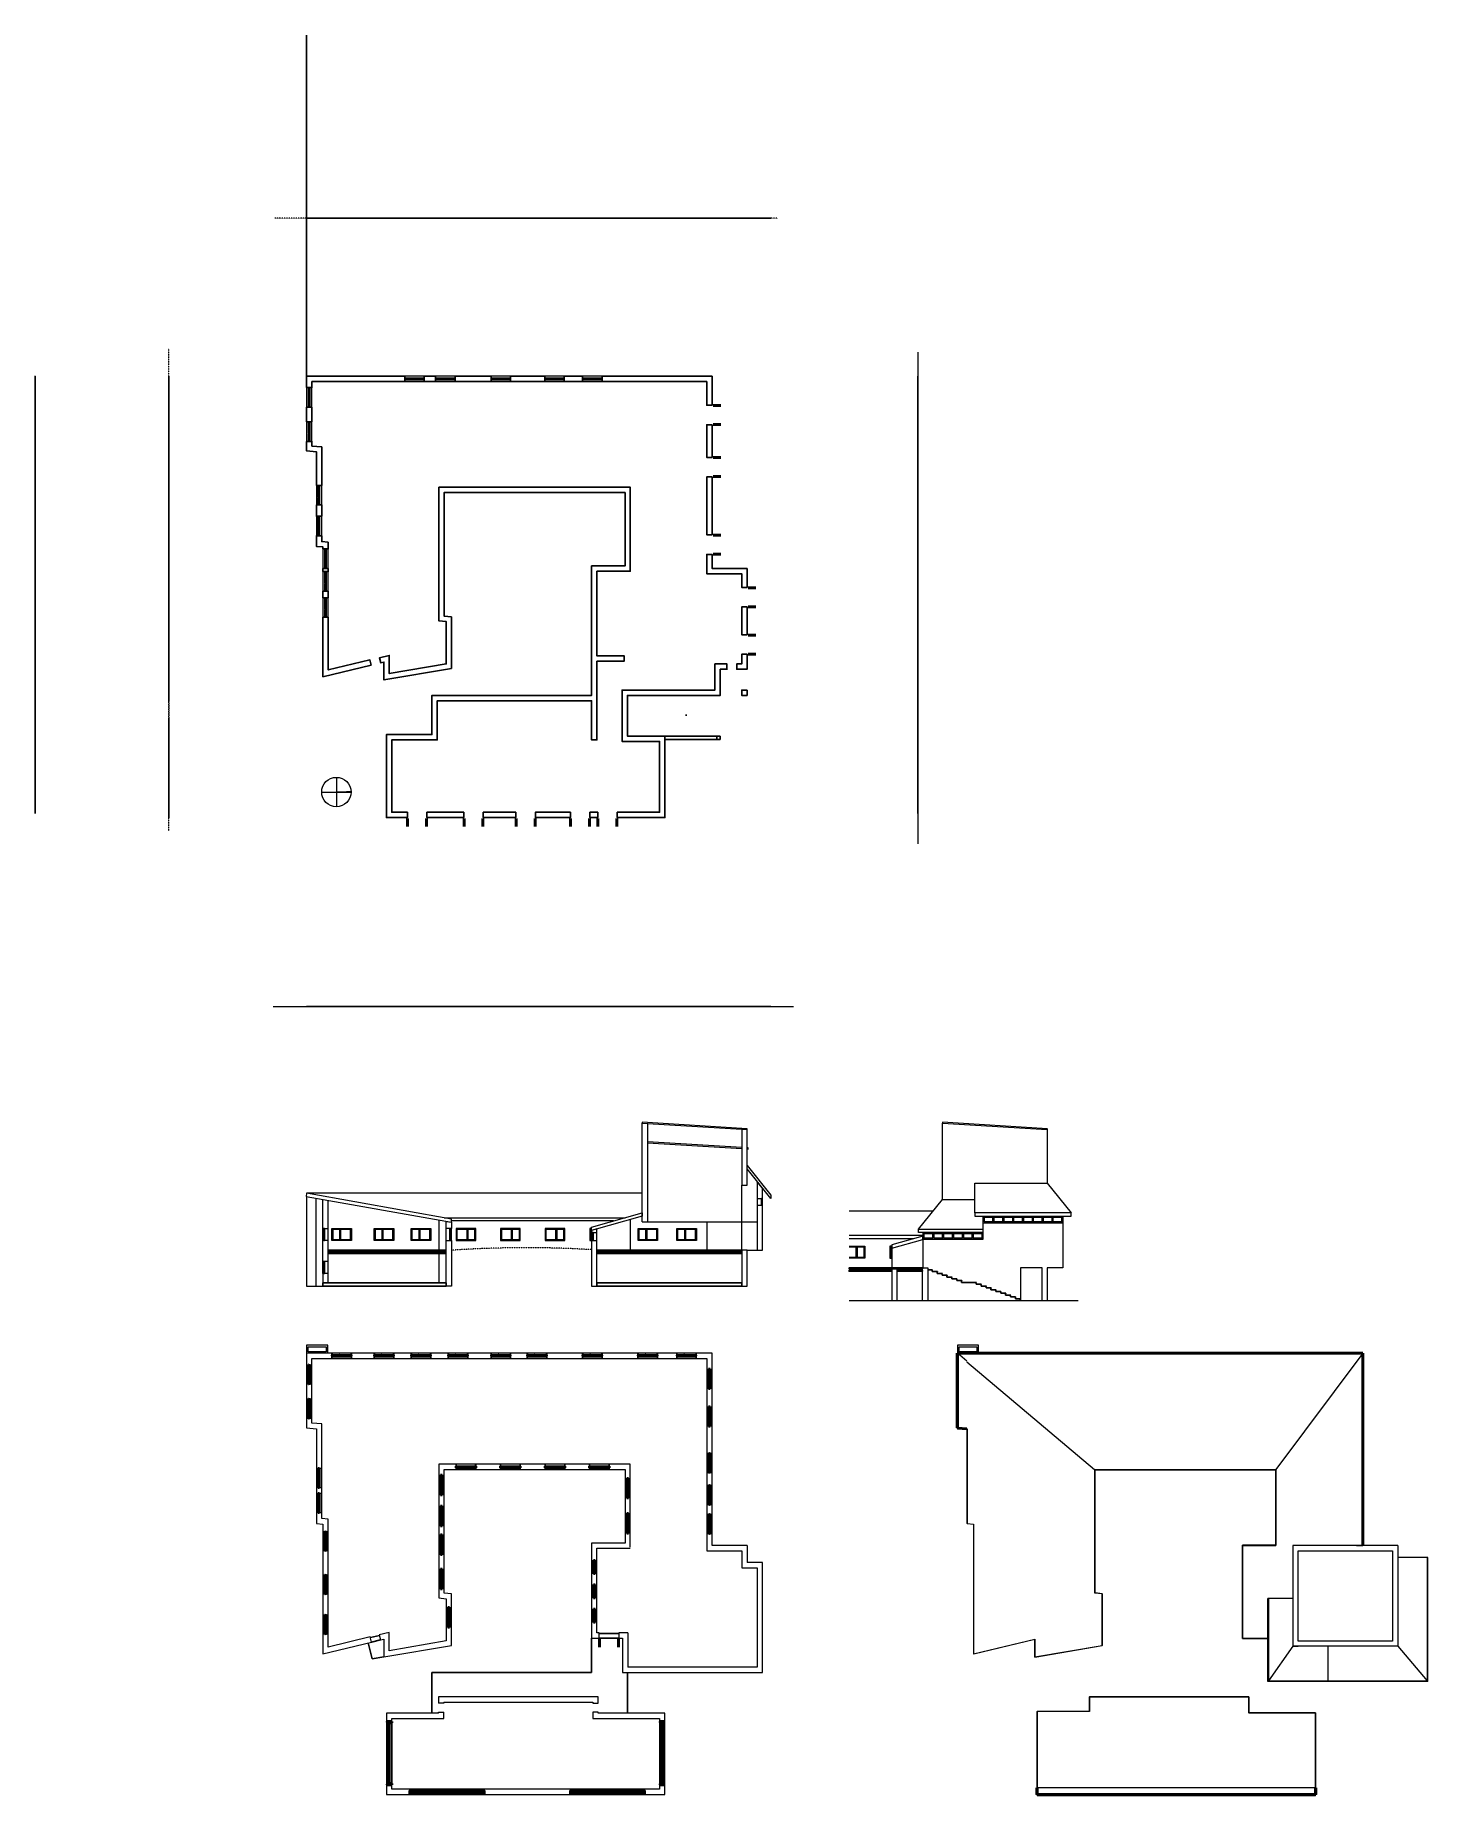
# Model space of a CAD drawing. Header units: inches. Extents: x -2539 to 2593, y -3508 to 2976.
import ezdxf

# ---------------------------------------------------------------- set-up
doc = ezdxf.new("R2010")
doc.units = ezdxf.units.IN
doc.header["$MEASUREMENT"] = 0
doc.linetypes.add('Dash 1_16_', pattern=[0.125, 0.0625, -0.0625])
doc.layers.add('3D-Walls', color=1, linetype='Continuous')
for name, color, linetype, lineweight in [('A-CLNG', 13, 'Continuous', 30), ('A-DOOR', 31, 'Continuous', 30), ('A-DOOR-FRAM', 31, 'Continuous', 13), ('A-DOOR-GLAZ', 31, 'Continuous', 50), ('A-FLOR', 140, 'Continuous', 30), ('A-GLAZ', 151, 'Continuous', 30), ('A-ROOF', 132, 'Continuous', 13), ('A-ROOF-MCUT', 132, 'Continuous', 50), ('A-ROOF-OTLN', 132, 'Continuous', 9), ('A-WALL', 113, 'Continuous', 13), ('C-BLDG-PADS', 91, 'Continuous', 30), ('C-NORTH', 7, 'Continuous', 13), ('C-TOPO', 7, 'Dash 1_16_', 9), ('L-SITE-WALL', 31, 'Continuous', 30), ('S-STRS-MBND', 31, 'Continuous', 30)]:
    doc.layers.add(name, color=color, linetype=linetype, lineweight=lineweight)
doc.layers.get('A-DOOR').off()

# ---------------------------------------------------------------- blocks, each defined once
blk = doc.blocks.new('Double-Glass 1 - 72_ x 84_-106700-Level 1 New')
at = {"layer": 'A-DOOR-GLAZ'}
for p, q in [((-35, 42.6), (-35, 13.8)), ((35, 13.8), (35, 42.6))]:
    blk.add_line(p, q, dxfattribs=at)
blk = doc.blocks.new('Golden Proportion - Wood 6_w-135343-Level 1 New')
at = {"layer": 'A-GLAZ', "lineweight": 20}
for p, q in [((-34.8, 3), (-36, 3)), ((-34.8, 1), (-34.8, 3)), ((-32.8, 2.5), (-34.8, 2.5)), ((-34.8, 2.5), (-34.8, 1)), ((-34.8, 1), (-32.8, 1)), ((-33.5, 1), (-34.8, 1)), ((-33.5, -3), (-33.5, 1)), ((-32.8, 1), (-32.8, 2.5)), ((-7.5, 2.5), (-9.5, 2.5)), ((-9.5, 2.5), (-9.5, 1)), ((-9.5, 1), (-7.5, 1)), ((-7.5, 1), (-7.5, 2.5)), ((34.7, 2.5), (32.7, 2.5)), ((32.7, 2.5), (32.7, 1)), ((32.7, 1), (34.7, 1)), ((34.7, 1), (33.5, 1)), ((33.5, 1), (33.5, -3)), ((34.7, 3), (34.7, 1)), ((36, 3), (34.7, 3)), ((34.7, 1), (34.7, 2.5)), ((-36, -3), (-33.5, -3)), ((33.5, -3), (36, -3))]:
    blk.add_line(p, q, dxfattribs=at)
at = {"layer": 'A-GLAZ', "lineweight": 9}
for p, q in [((34.7, 3), (-34.8, 3)), ((-32.8, 2.5), (-9.5, 2.5)), ((-9.5, 1), (-32.8, 1)), ((-7.5, 2.5), (32.7, 2.5)), ((32.7, 1), (-7.5, 1)), ((-33.5, -3), (33.5, -3))]:
    blk.add_line(p, q, dxfattribs=at)
at = {"layer": 'A-GLAZ', "lineweight": 30}
for p, q in [((-9.5, 2), (-32.8, 2)), ((-32.8, 2), (-32.8, 1.5)), ((-32.8, 1.5), (-9.5, 1.5)), ((-9.5, 1.5), (-9.5, 2)), ((32.7, 2), (-7.5, 2)), ((-7.5, 2), (-7.5, 1.5)), ((-7.5, 1.5), (32.7, 1.5)), ((32.7, 1.5), (32.7, 2))]:
    blk.add_line(p, q, dxfattribs=at)
blk = doc.blocks.new('Golden Proportion - Wood 6_w-V3-Level 1 New')
at = {"layer": 'A-GLAZ', "lineweight": 20}
for p, q in [((-34.8, 3), (-36, 3)), ((-36, 3), (-36, -3)), ((-34.8, 1), (-34.8, 3)), ((-32.8, 2.5), (-34.8, 2.5)), ((-34.8, 2.5), (-34.8, 1)), ((-34.8, 1), (-32.8, 1)), ((-33.5, 1), (-34.8, 1)), ((-33.5, -3), (-33.5, 1)), ((-32.8, 1), (-32.8, 2.5)), ((-7.5, 2.5), (-9.5, 2.5)), ((-9.5, 2.5), (-9.5, 1)), ((-9.5, 1), (-7.5, 1)), ((-7.5, 1), (-7.5, 2.5)), ((34.7, 2.5), (32.7, 2.5)), ((32.7, 2.5), (32.7, 1)), ((32.7, 1), (34.7, 1)), ((34.7, 1), (33.5, 1)), ((33.5, 1), (33.5, -3)), ((34.7, 3), (34.7, 1)), ((36, 3), (34.7, 3)), ((34.7, 1), (34.7, 2.5)), ((36, -3), (36, 3)), ((-36, -3), (-33.5, -3)), ((33.5, -3), (36, -3))]:
    blk.add_line(p, q, dxfattribs=at)
at = {"layer": 'A-GLAZ', "lineweight": 9}
for p, q in [((34.7, 3), (-34.8, 3)), ((-32.8, 2.5), (-9.5, 2.5)), ((-9.5, 1), (-32.8, 1)), ((-7.5, 2.5), (32.7, 2.5)), ((32.7, 1), (-7.5, 1)), ((-33.5, -3), (33.5, -3))]:
    blk.add_line(p, q, dxfattribs=at)
at = {"layer": 'A-GLAZ', "lineweight": 30}
for p, q in [((-9.5, 2), (-32.8, 2)), ((-32.8, 2), (-32.8, 1.5)), ((-32.8, 1.5), (-9.5, 1.5)), ((-9.5, 1.5), (-9.5, 2)), ((32.7, 2), (-7.5, 2)), ((-7.5, 2), (-7.5, 1.5)), ((-7.5, 1.5), (32.7, 1.5)), ((32.7, 1.5), (32.7, 2))]:
    blk.add_line(p, q, dxfattribs=at)
blk = doc.blocks.new('Golden Proportion - Wood 6_w-136416-Section 2')
at = {"layer": 'A-GLAZ', "color": 50}
for p, q in [((-322.2, 199.2), (-322.2, 157.3)), ((-322.2, 199.2), (-252.7, 199.2)), ((-320.2, 159.3), (-320.2, 197.2)), ((-320.2, 197.2), (-279.9, 197.2)), ((-279.9, 197.2), (-279.9, 159.3)), ((-277.9, 159.3), (-277.9, 197.2)), ((-277.9, 197.2), (-254.7, 197.2)), ((-254.7, 197.2), (-254.7, 159.3)), ((-252.7, 157.3), (-252.7, 199.2)), ((-322.2, 157.3), (-252.7, 157.3)), ((-279.9, 159.3), (-320.2, 159.3)), ((-254.7, 159.3), (-277.9, 159.3))]:
    blk.add_line(p, q, dxfattribs=at)
blk = doc.blocks.new('Golden Proportion - Wood 4_w-136637-Section 2')
at = {"layer": 'A-GLAZ', "color": 50}
for p, q in [((-20.2, 184.4), (-20.2, 157.2)), ((-20.2, 184.4), (25.3, 184.4)), ((-20.2, 157.2), (25.3, 157.2)), ((-18.2, 159.3), (-18.2, 182.4)), ((-18.2, 182.4), (7.3, 182.4)), ((7.3, 159.3), (-18.2, 159.3)), ((7.3, 182.4), (7.3, 159.3)), ((9.3, 159.3), (9.3, 182.4)), ((9.3, 182.4), (23.3, 182.4)), ((23.3, 159.3), (9.3, 159.3)), ((23.3, 182.4), (23.3, 159.3)), ((25.3, 157.2), (25.3, 184.4))]:
    blk.add_line(p, q, dxfattribs=at)
blk = doc.blocks.new('Golden Proportion - Wood 6_w-135343-South')
at = {"layer": 'A-GLAZ', "color": 8}
for p, q in [((-741.2, 55.2), (-741.2, 13.2)), ((-741.2, 55.2), (-671.7, 55.2)), ((-741.2, 13.2), (-671.7, 13.2)), ((-739.2, 15.2), (-739.2, 53.2)), ((-739.2, 53.2), (-698.9, 53.2)), ((-698.9, 15.2), (-739.2, 15.2)), ((-698.9, 53.2), (-698.9, 15.2)), ((-696.9, 15.2), (-696.9, 53.2)), ((-696.9, 53.2), (-673.7, 53.2)), ((-673.7, 15.2), (-696.9, 15.2)), ((-673.7, 53.2), (-673.7, 15.2)), ((-671.7, 13.2), (-671.7, 55.2))]:
    blk.add_line(p, q, dxfattribs=at)
blk = doc.blocks.new('Double-Glass 1 - 72_ x 84_-106700-West')
at = {"layer": 'A-DOOR-FRAM', "color": 8}
for p in [(-673.9, 0), (-672.9, 87)]:
    blk.add_line(p, (-673.9, 87), dxfattribs=at)
blk = doc.blocks.new('Double-Glass 1 - 72_ x 78_-129571-Level 2')
at = {"layer": 'A-DOOR-GLAZ', "color": 50}
for p, q in [((-35, -42.6), (-35, -13.8)), ((35, -13.8), (35, -42.6))]:
    blk.add_line(p, q, dxfattribs=at)
blk = doc.blocks.new('Golden Proportion - Wood 6_w-135343-Level 2')
at = {"layer": 'A-GLAZ', "color": 50, "lineweight": 50}
for p, q in [((-34.8, 3), (-36, 3)), ((-34.8, 1), (-34.8, 3)), ((-32.8, 2.5), (-34.8, 2.5)), ((-34.8, 2.5), (-34.8, 1)), ((-34.8, 1), (-32.8, 1)), ((-33.5, 1), (-34.8, 1)), ((-33.5, -3), (-33.5, 1)), ((-32.8, 1), (-32.8, 2.5)), ((-9.5, 2), (-32.8, 2)), ((-32.8, 2), (-32.8, 1.5)), ((-32.8, 1.5), (-9.5, 1.5)), ((-7.5, 2.5), (-9.5, 2.5)), ((-9.5, 2.5), (-9.5, 1)), ((-9.5, 1.5), (-9.5, 2)), ((-9.5, 1), (-7.5, 1)), ((-7.5, 1), (-7.5, 2.5)), ((32.7, 2), (-7.5, 2)), ((-7.5, 2), (-7.5, 1.5)), ((-7.5, 1.5), (32.7, 1.5)), ((34.7, 2.5), (32.7, 2.5)), ((32.7, 2.5), (32.7, 1)), ((32.7, 1.5), (32.7, 2)), ((32.7, 1), (34.7, 1)), ((34.7, 1), (33.5, 1)), ((33.5, 1), (33.5, -3)), ((34.7, 3), (34.7, 1)), ((36, 3), (34.7, 3)), ((34.7, 1), (34.7, 2.5)), ((-36, -3), (-33.5, -3)), ((33.5, -3), (36, -3))]:
    blk.add_line(p, q, dxfattribs=at)
at = {"layer": 'A-GLAZ', "color": 10}
for p, q in [((34.7, 3), (-34.8, 3)), ((-32.8, 2.5), (-9.5, 2.5)), ((-9.5, 1), (-32.8, 1)), ((-7.5, 2.5), (32.7, 2.5)), ((32.7, 1), (-7.5, 1)), ((-33.5, -3), (33.5, -3))]:
    blk.add_line(p, q, dxfattribs=at)
blk = doc.blocks.new('Golden Proportion - Wood 6_w-135604-Level 2')
at = {"layer": 'A-GLAZ', "color": 50, "lineweight": 50}
for p, q in [((-36, 3), (-33.5, 3)), ((-33.5, 3), (-33.5, -1)), ((33.5, 3), (36, 3)), ((33.5, -1), (33.5, 3)), ((-34.8, -3), (-36, -3)), ((-34.8, -1), (-32.8, -1)), ((-34.8, -2.5), (-34.8, -1)), ((-33.5, -1), (-34.8, -1)), ((-34.8, -1), (-34.8, -3)), ((-32.8, -2.5), (-34.8, -2.5)), ((-32.8, -1), (-32.8, -2.5)), ((-32.8, -2), (-32.8, -1.5)), ((-32.8, -1.5), (-9.5, -1.5)), ((-9.5, -2), (-32.8, -2)), ((-9.5, -1), (-7.5, -1)), ((-9.5, -2.5), (-9.5, -1)), ((-9.5, -1.5), (-9.5, -2)), ((-7.5, -2.5), (-9.5, -2.5)), ((-7.5, -1), (-7.5, -2.5)), ((-7.5, -2), (-7.5, -1.5)), ((-7.5, -1.5), (32.7, -1.5)), ((32.7, -2), (-7.5, -2)), ((32.7, -1), (34.7, -1)), ((32.7, -2.5), (32.7, -1)), ((32.7, -1.5), (32.7, -2)), ((34.7, -2.5), (32.7, -2.5)), ((34.7, -1), (33.5, -1)), ((34.7, -1), (34.7, -2.5)), ((34.7, -3), (34.7, -1)), ((36, -3), (34.7, -3))]:
    blk.add_line(p, q, dxfattribs=at)
at = {"layer": 'A-GLAZ', "color": 10}
for p, q in [((33.5, 3), (-33.5, 3)), ((-34.8, -3), (34.7, -3)), ((-32.8, -1), (-9.5, -1)), ((-9.5, -2.5), (-32.8, -2.5)), ((-7.5, -1), (32.7, -1)), ((32.7, -2.5), (-7.5, -2.5))]:
    blk.add_line(p, q, dxfattribs=at)
blk = doc.blocks.new('Windows 1 - Windows 1-126976-Level 2')
at = {"layer": 'A-GLAZ'}
h = blk.add_hatch(color=10, dxfattribs=at)
h.paths.add_polyline_path([(575, -524.2), (575, -516.2), (577, -516.2), (577, -507.5), (572, -507.5), (572, -524.2)], flags=0)
h.paths.add_polyline_path([(802.7, -524.2), (805.7, -524.2), (805.7, -507.5), (800.7, -507.5), (800.7, -516.2), (802.7, -516.2)], flags=0)
for points in [[(802.7, -517.5), (802.7, -517), (575, -517), (575, -517.5)], [(650, -518.2), (650, -516.2), (647, -516.2), (647, -518.2)], [(730.7, -518.2), (730.7, -516.2), (727.7, -516.2), (727.7, -518.2)]]:
    blk.add_hatch(color=10, dxfattribs=at).paths.add_polyline_path(points, flags=0)
at = {"layer": 'A-GLAZ', "color": 50, "lineweight": 50}
for p, q in [((577, -507.5), (572, -507.5)), ((572, -507.5), (572, -524.2)), ((575, -524.2), (575, -516.2)), ((575, -516.2), (577, -516.2)), ((802.7, -517), (575, -517)), ((575, -517), (575, -517.5)), ((575, -517.5), (802.7, -517.5)), ((577, -516.2), (577, -507.5)), ((650, -516.2), (647, -516.2)), ((647, -516.2), (647, -518.2)), ((647, -518.2), (650, -518.2)), ((650, -518.2), (650, -516.2)), ((730.7, -516.2), (727.7, -516.2)), ((727.7, -516.2), (727.7, -518.2)), ((727.7, -518.2), (730.7, -518.2)), ((730.7, -518.2), (730.7, -516.2)), ((805.7, -507.5), (800.7, -507.5)), ((800.7, -507.5), (800.7, -516.2)), ((800.7, -516.2), (802.7, -516.2)), ((802.7, -516.2), (802.7, -524.2)), ((802.7, -517.5), (802.7, -517)), ((805.7, -524.2), (805.7, -507.5)), ((572, -524.2), (575, -524.2)), ((802.7, -524.2), (805.7, -524.2))]:
    blk.add_line(p, q, dxfattribs=at)
at = {"layer": 'A-GLAZ', "color": 10}
for p, q in [((800.7, -507.5), (577, -507.5)), ((647, -516.2), (577, -516.2)), ((727.7, -516.2), (650, -516.2)), ((800.7, -516.2), (730.7, -516.2)), ((802.7, -524.2), (575, -524.2))]:
    blk.add_line(p, q, dxfattribs=at)
blk = doc.blocks.new('Windows 2 - Windows 2-128920-Level 2')
at = {"layer": 'A-GLAZ'}
h = blk.add_hatch(color=10, dxfattribs=at)
h.paths.add_polyline_path([(572, 481.4), (576, 481.4), (576, 489.4), (574, 489.4), (574, 495.4), (572, 495.4), (572, 487.8)], flags=0)
h.paths.add_polyline_path([(801.7, 481.4), (805.7, 481.4), (805.7, 495.4), (803.7, 495.4), (803.7, 489.4), (801.7, 489.4), (801.7, 487.8)], flags=0)
h.paths.add_polyline_path([(647, 488.4), (650, 488.4), (650, 490.4), (647, 490.4)], flags=0)
h.paths.add_polyline_path([(727.7, 488.4), (730.7, 488.4), (730.7, 490.4), (727.7, 490.4)], flags=0)
blk.add_hatch(color=10, dxfattribs=at).paths.add_polyline_path([(803.7, 489.1), (803.7, 489.6), (574, 489.6), (574, 489.1)], flags=0)
at = {"layer": 'A-GLAZ', "color": 50, "lineweight": 50}
for p, q in [((574, 495.4), (572, 495.4)), ((572, 495.4), (572, 481.4)), ((572, 481.4), (576, 481.4)), ((574, 489.4), (574, 495.4)), ((803.7, 489.6), (574, 489.6)), ((574, 489.6), (574, 489.1)), ((576, 489.4), (574, 489.4)), ((574, 489.1), (803.7, 489.1)), ((576, 481.4), (576, 489.4)), ((650, 490.4), (647, 490.4)), ((647, 490.4), (647, 488.4)), ((647, 488.4), (650, 488.4)), ((650, 488.4), (650, 490.4)), ((730.7, 490.4), (727.7, 490.4)), ((727.7, 490.4), (727.7, 488.4)), ((727.7, 488.4), (730.7, 488.4)), ((730.7, 488.4), (730.7, 490.4)), ((803.7, 489.4), (801.7, 489.4)), ((801.7, 489.4), (801.7, 481.4)), ((801.7, 481.4), (805.7, 481.4)), ((803.7, 495.4), (803.7, 489.4)), ((805.7, 495.4), (803.7, 495.4)), ((803.7, 489.1), (803.7, 489.6)), ((805.7, 481.4), (805.7, 495.4))]:
    blk.add_line(p, q, dxfattribs=at)
at = {"layer": 'A-GLAZ', "color": 10}
for p, q in [((574, 495.4), (803.7, 495.4)), ((576, 481.4), (801.7, 481.4))]:
    blk.add_line(p, q, dxfattribs=at)
blk = doc.blocks.new('Golden Proportion - Wood 6_w-136416-Level 2')
at = {"layer": 'A-GLAZ', "color": 50, "lineweight": 50}
for p, q in [((-34.8, 3), (-36, 3)), ((-36, 3), (-36, -3)), ((-34.8, 1), (-34.8, 3)), ((-32.8, 2.5), (-34.8, 2.5)), ((-34.8, 2.5), (-34.8, 1)), ((-34.8, 1), (-32.8, 1)), ((-33.5, 1), (-34.8, 1)), ((-33.5, -3), (-33.5, 1)), ((-32.8, 1), (-32.8, 2.5)), ((-9.5, 2), (-32.8, 2)), ((-32.8, 2), (-32.8, 1.5)), ((-32.8, 1.5), (-9.5, 1.5)), ((-7.5, 2.5), (-9.5, 2.5)), ((-9.5, 2.5), (-9.5, 1)), ((-9.5, 1.5), (-9.5, 2)), ((-9.5, 1), (-7.5, 1)), ((-7.5, 1), (-7.5, 2.5)), ((32.7, 2), (-7.5, 2)), ((-7.5, 2), (-7.5, 1.5)), ((-7.5, 1.5), (32.7, 1.5)), ((34.7, 2.5), (32.7, 2.5)), ((32.7, 2.5), (32.7, 1)), ((32.7, 1.5), (32.7, 2)), ((32.7, 1), (34.7, 1)), ((34.7, 1), (33.5, 1)), ((33.5, 1), (33.5, -3)), ((34.7, 3), (34.7, 1)), ((36, 3), (34.7, 3)), ((34.7, 1), (34.7, 2.5)), ((36, -3), (36, 3)), ((-36, -3), (-33.5, -3)), ((33.5, -3), (36, -3))]:
    blk.add_line(p, q, dxfattribs=at)
at = {"layer": 'A-GLAZ', "color": 10}
for p, q in [((34.7, 3), (-34.8, 3)), ((-32.8, 2.5), (-9.5, 2.5)), ((-9.5, 1), (-32.8, 1)), ((-7.5, 2.5), (32.7, 2.5)), ((32.7, 1), (-7.5, 1)), ((-33.5, -3), (33.5, -3))]:
    blk.add_line(p, q, dxfattribs=at)
blk = doc.blocks.new('Golden Proportion - Wood 4_w-136637-Level 2')
at = {"layer": 'A-GLAZ', "color": 50, "lineweight": 50}
for p, q in [((-22.8, 3), (-24, 3)), ((-24, 3), (-24, -3)), ((-22.8, 1), (-22.8, 3)), ((-20.8, 2.5), (-22.8, 2.5)), ((-22.8, 2.5), (-22.8, 1)), ((-22.8, 1), (-20.8, 1)), ((-21.5, 1), (-22.8, 1)), ((-21.5, -3), (-21.5, 1)), ((-20.8, 1), (-20.8, 2.5)), ((-6.7, 2), (-20.8, 2)), ((-20.8, 2), (-20.8, 1.5)), ((-20.8, 1.5), (-6.7, 1.5)), ((-4.7, 2.5), (-6.7, 2.5)), ((-6.7, 2.5), (-6.7, 1)), ((-6.7, 1.5), (-6.7, 2)), ((-6.7, 1), (-4.7, 1)), ((-4.7, 1), (-4.7, 2.5)), ((20.7, 2), (-4.7, 2)), ((-4.7, 2), (-4.7, 1.5)), ((-4.7, 1.5), (20.7, 1.5)), ((22.7, 2.5), (20.7, 2.5)), ((20.7, 2.5), (20.7, 1)), ((20.7, 1.5), (20.7, 2)), ((20.7, 1), (22.7, 1)), ((22.7, 1), (21.5, 1)), ((21.5, 1), (21.5, -3)), ((22.7, 3), (22.7, 1)), ((24, 3), (22.7, 3)), ((22.7, 1), (22.7, 2.5)), ((24, -3), (24, 3)), ((-24, -3), (-21.5, -3)), ((21.5, -3), (24, -3))]:
    blk.add_line(p, q, dxfattribs=at)
at = {"layer": 'A-GLAZ', "color": 10}
for p, q in [((22.7, 3), (-22.8, 3)), ((-20.8, 2.5), (-6.7, 2.5)), ((-6.7, 1), (-20.8, 1)), ((-4.7, 2.5), (20.7, 2.5)), ((20.7, 1), (-4.7, 1)), ((-21.5, -3), (21.5, -3))]:
    blk.add_line(p, q, dxfattribs=at)
blk = doc.blocks.new('Golden Proportion - Wood 6_w-V1-Level 2')
at = {"layer": 'A-GLAZ', "color": 50, "lineweight": 50}
for p, q in [((-34.8, 3), (-36, 3)), ((-36, 3), (-36, -3)), ((-34.8, 1), (-34.8, 3)), ((-32.8, 2.5), (-34.8, 2.5)), ((-34.8, 2.5), (-34.8, 1)), ((-34.8, 1), (-32.8, 1)), ((-33.5, 1), (-34.8, 1)), ((-33.5, -3), (-33.5, 1)), ((-32.8, 1), (-32.8, 2.5)), ((-9.5, 2), (-32.8, 2)), ((-32.8, 2), (-32.8, 1.5)), ((-32.8, 1.5), (-9.5, 1.5)), ((-7.5, 2.5), (-9.5, 2.5)), ((-9.5, 2.5), (-9.5, 1)), ((-9.5, 1.5), (-9.5, 2)), ((-9.5, 1), (-7.5, 1)), ((-7.5, 1), (-7.5, 2.5)), ((32.7, 2), (-7.5, 2)), ((-7.5, 2), (-7.5, 1.5)), ((-7.5, 1.5), (32.7, 1.5)), ((34.7, 2.5), (32.7, 2.5)), ((32.7, 2.5), (32.7, 1)), ((32.7, 1.5), (32.7, 2)), ((32.7, 1), (34.7, 1)), ((34.7, 1), (33.5, 1)), ((33.5, 1), (33.5, -3)), ((34.7, 3), (34.7, 1)), ((36, 3), (34.7, 3)), ((34.7, 1), (34.7, 2.5)), ((36, -3), (36, 3)), ((-36, -3), (-33.5, -3)), ((33.5, -3), (36, -3))]:
    blk.add_line(p, q, dxfattribs=at)
at = {"layer": 'A-GLAZ', "color": 10}
for p, q in [((34.7, 3), (-34.8, 3)), ((-32.8, 2.5), (-9.5, 2.5)), ((-9.5, 1), (-32.8, 1)), ((-7.5, 2.5), (32.7, 2.5)), ((32.7, 1), (-7.5, 1)), ((-33.5, -3), (33.5, -3))]:
    blk.add_line(p, q, dxfattribs=at)
blk = doc.blocks.new('Chimney - Chimney-126275-Level 3')
at = {"layer": 'A-WALL', "color": 8, "lineweight": 20}
for p, q in [((-784.2, -743), (-814.2, -743)), ((-814.2, -743), (-814.2, -821)), ((-808.2, -749), (-790.2, -749)), ((-808.2, -815), (-808.2, -749)), ((-790.2, -749), (-790.2, -815)), ((-784.2, -821), (-784.2, -743)), ((-814.2, -821), (-784.2, -821)), ((-790.2, -815), (-808.2, -815))]:
    blk.add_line(p, q, dxfattribs=at)

msp = doc.modelspace()

# ---------------------------------------------------------------- hatches: boundary and pattern name
at = {"layer": 'A-GLAZ'}
h = msp.add_hatch(color=10, dxfattribs=at)
h.paths.add_polyline_path([(-1158.1, -3504), (-1156.1, -3504), (-1156.1, -3497), (-1154.8, -3497), (-1154.8, -3492), (-1158.1, -3492)], flags=0)
h.paths.add_polyline_path([(-888.4, -3497), (-887.1, -3497), (-887.1, -3504), (-885.1, -3504), (-885.1, -3492), (-888.4, -3492)], flags=0)
for points in [[(-1156.1, -3497.3), (-887.1, -3497.3), (-887.1, -3496.8), (-1156.1, -3496.8)], [(-564.5, -3497.3), (-295.5, -3497.3), (-295.5, -3496.8), (-564.5, -3496.8)]]:
    msp.add_hatch(color=10, dxfattribs=at).paths.add_polyline_path(points, flags=0)
h = msp.add_hatch(color=10, dxfattribs=at)
h.paths.add_polyline_path([(-566.5, -3504), (-564.5, -3504), (-564.5, -3497), (-563.2, -3497), (-563.2, -3492), (-566.5, -3492)], flags=0)
h.paths.add_polyline_path([(-296.8, -3492), (-296.8, -3497), (-295.5, -3497), (-295.5, -3504), (-293.5, -3504), (-293.5, -3492)], flags=0)

# ---------------------------------------------------------------- linework, layer by layer
at = {"layer": '3D-Walls'}
msp.add_line((-1539.1, 1719.2), (-1539.1, 2976), dxfattribs=at)
at = {"layer": '3D-Walls', "extrusion": (1, 0, -1.83697e-16)}
msp.add_line((712.9, 639.7, 119.9), (712.9, 639.7), dxfattribs=at)
at = {"layer": '3D-Walls'}
for points in [[(-1177.6, 1719.2), (-1539.1, 1719.2), (-1539.1, 1677.4), (-1519.6, 1677.4), (-1519.6, 1699.7), (-1177.6, 1699.7)], [(-1063.6, 1719.2), (-1105.6, 1719.2), (-1105.6, 1699.7), (-1063.6, 1699.7)], [(-859.5, 1719.2), (-991.6, 1719.2), (-991.6, 1699.7), (-859.5, 1699.7)], [(-661.5, 1719.2), (-787.5, 1719.2), (-787.5, 1699.7), (-661.5, 1699.7)], [(-522, 1719.2), (-589.5, 1719.2), (-589.5, 1699.7), (-522, 1699.7)], [(-45.2, 1719.2), (-450, 1719.2), (-450, 1699.7), (-64.7, 1699.7), (-64.7, 1612.4), (-45.2, 1612.4)], [(-1519.6, 1605.4), (-1539.1, 1605.4), (-1539.1, 1551.4), (-1519.6, 1551.4)], [(-45.2, 1540.4), (-64.7, 1540.4), (-64.7, 1420.4), (-45.2, 1420.4)], [(-1483.6, 1459), (-1519.6, 1462.2), (-1519.6, 1479.4), (-1539.1, 1479.4), (-1539.1, 1444.3), (-1503.1, 1441.1), (-1503.1, 1317.4), (-1483.6, 1317.4)], [(-469.3, 669.6), (-368.5, 669.6), (-368.5, 689.1), (-469.3, 689.1), (-469.3, 1000.7), (-346.3, 1000.7), (-346.3, 1310.2), (-1051.8, 1310.2), (-1051.8, 818.1), (-1024.8, 815.1), (-1024.8, 659.5), (-1234.6, 623.6), (-1234.6, 691), (-1270.5, 682.4), (-1266, 663.5), (-1254.1, 666.3), (-1254.1, 600.5), (-1005.3, 643), (-1005.3, 832.5), (-1032.3, 835.5), (-1032.3, 1290.7), (-365.8, 1290.7), (-365.8, 1020.2), (-488.8, 1020.2), (-488.8, 543.3), (-1077.1, 543.3), (-1077.1, 399), (-1245.1, 399), (-1245.1, 93.2), (-1167.7, 93.2), (-1167.7, 112.7), (-1225.6, 112.7), (-1225.6, 379.5), (-1057.6, 379.5), (-1057.6, 523.8), (-488.8, 523.8), (-488.8, 379.5), (-469.3, 379.5)], [(-45.2, 1348.4), (-64.7, 1348.4), (-64.7, 1135.1), (-45.2, 1135.1)], [(-1483.6, 1245.4), (-1503.1, 1245.4), (-1503.1, 1203.4), (-1483.6, 1203.4)], [(-1459.6, 1108.1), (-1483.6, 1110.2), (-1483.6, 1131.4), (-1503.1, 1131.4), (-1503.1, 1092.4), (-1479.1, 1090.3), (-1479.1, 1083.3), (-1459.6, 1083.3)], [(83.8, 1011.1), (-45.2, 1011.1), (-45.2, 1063.1), (-64.7, 1063.1), (-64.7, 991.6), (64.3, 991.6), (64.3, 941.3), (83.8, 941.3)], [(-1459.6, 1011.3), (-1479.1, 1011.3), (-1479.1, 999.3), (-1459.6, 999.3)], [(-1459.6, 927.3), (-1479.1, 927.3), (-1479.1, 903.3), (-1459.6, 903.3)], [(83.8, 869.3), (64.3, 869.3), (64.3, 766.8), (83.8, 766.8)], [(-1301, 655.1), (-1305.6, 674), (-1459.6, 637), (-1459.6, 831.3), (-1479.1, 831.3), (-1479.1, 612.3)], [(-219, 393.3), (-357, 393.3), (-357, 543.3), (-15, 543.3), (-15, 639.6), (9.8, 639.6), (9.8, 659.1), (-34.5, 659.1), (-34.5, 562.8), (-376.5, 562.8), (-376.5, 373.8), (-238.5, 373.8), (-238.5, 112.7), (-394.5, 112.7), (-394.5, 93.2), (-219, 93.2)], [(83.8, 694.8), (64.3, 694.8), (64.3, 659.1), (45.8, 659.1), (45.8, 639.6), (83.8, 639.6)], [(83.8, 562.8), (64.3, 562.8), (64.3, 543.3), (83.8, 543.3)], [(-960.1, 112.7), (-1095.7, 112.7), (-1095.7, 93.2), (-960.1, 93.2)], [(-768.1, 112.7), (-888.1, 112.7), (-888.1, 93.2), (-768.1, 93.2)], [(-567.1, 112.7), (-696.1, 112.7), (-696.1, 93.2), (-567.1, 93.2)], [(-466.5, 112.7), (-495.1, 112.7), (-495.1, 93.2), (-466.5, 93.2)]]:
    msp.add_lwpolyline(points, close=True, dxfattribs=at)
at = {"layer": 'A-CLNG', "extrusion": (-1, 0, 6.12323e-17)}
for p, q in [((-2539.3, 1310.4, 114), (-2539.3, 1699.9, 114)), ((-2539.3, 1321.8, 237.4), (-2539.3, 1699.8, 237.4)), ((-2539.3, 1699.8, 235.2), (-2539.3, 1310.3, 235.2)), ((-2539.3, 1699.8, 110.8), (-2539.3, 1310.4, 110.8)), ((-2539.3, 128.1, 110.8), (-2539.3, 524, 110)), ((-2539.3, 524, 114), (-2539.3, 128.1, 114))]:
    msp.add_line(p, q, dxfattribs=at)
at = {"layer": 'A-CLNG'}
for p, q in [((-1024.8, -1510.3), (-1459.8, -1510.3)), ((-1459.8, -1513.3), (-1024.8, -1513.3)), ((-469.3, -1510.3), (64.5, -1510.3)), ((64.5, -1513.3), (-469.3, -1513.3))]:
    msp.add_line(p, q, dxfattribs=at)
for points in [[(617.7, -1578.4), (459.7, -1578.4), (459.7, -1575.4), (617.7, -1575.4)], [(730, -1578.4), (637.4, -1578.4), (637.4, -1575.4), (730, -1575.4)]]:
    msp.add_lwpolyline(points, close=True, dxfattribs=at)
at = {"layer": 'A-FLOR', "extrusion": (-1, 0, 6.12323e-17)}
for p, q in [((-2539.3, 1699.9, 123), (-2539.3, 1310.3, 123)), ((-2539.3, 1699.9, 120), (-2539.3, 1310.3, 120)), ((-2539.3, 543.9, 123), (-2539.3, 128.1, 123)), ((-2539.3, 543.7, 123.8), (-2539.3, 543.7, 114)), ((-2539.3, 128.1, 120), (-2539.3, 524, 120))]:
    msp.add_line(p, q, dxfattribs=at)
at = {"layer": 'A-FLOR', "extrusion": (1, 0, -1.83697e-16)}
for p, q in [((712.9, 393.5, 113.3), (712.9, 543.5, 113.3)), ((712.9, 393.5, 106.7), (712.9, 543.5, 106.7)), ((712.9, 393.5, 100.1), (712.9, 543.5, 100.1)), ((712.9, 393.5, 93.4), (712.9, 543.5, 93.4)), ((712.9, 393.5, 86.8), (712.9, 543.5, 86.8)), ((712.9, 393.5, 80.2), (712.9, 543.5, 80.2)), ((712.9, 393.5, 73.6), (712.9, 543.5, 73.6)), ((712.9, 393.5, 67), (712.9, 543.5, 67)), ((712.9, 393.5, 60.4), (712.9, 543.5, 60.4)), ((712.9, 393.5, 53.8), (712.9, 543.5, 53.8)), ((712.9, 393.5, 47.1), (712.9, 543.5, 47.1)), ((712.9, 393.5, 40.5), (712.9, 543.5, 40.5)), ((712.9, 393.5, 33.9), (712.9, 543.5, 33.9)), ((712.9, 393.5, 27.3), (712.9, 543.5, 27.3)), ((712.9, 393.5, 20.7), (712.9, 543.5, 20.7)), ((712.9, 393.5, 13.1), (712.9, 543.5, 13.1)), ((712.9, 393.5, 6.5), (712.9, 543.5, 6.5)), ((712.9, 393.5, 121), (712.9, 543.5, 121))]:
    msp.add_line(p, q, dxfattribs=at)
at = {"layer": 'A-FLOR'}
for p, q in [((-1024.8, -1501.2), (-1459.8, -1501.2)), ((-1024.8, -1504.1), (-1459.8, -1504.1)), ((-469.3, -1501.2), (64.5, -1501.2)), ((64.5, -1504.1), (-469.3, -1504.1)), ((767.5, -1573), (749.6, -1573)), ((766.6, -1574.8), (767.5, -1573.7)), ((766.6, -1579.7), (766.6, -1574.8)), ((785.6, -1579.7), (766.6, -1579.7)), ((767.5, -1573.7), (767.5, -1573)), ((784.6, -1581.4), (785.6, -1580.5)), ((784.6, -1586.3), (784.6, -1581.4)), ((803.6, -1586.3), (784.6, -1586.3)), ((785.6, -1580.5), (785.6, -1579.7)), ((802.5, -1588), (803.6, -1587.1)), ((802.5, -1593.1), (802.5, -1588)), ((821.5, -1593.1), (802.5, -1593.1)), ((803.6, -1587.1), (803.6, -1586.3)), ((820.6, -1594.8), (821.5, -1593.7)), ((820.6, -1599.7), (820.6, -1594.8)), ((839.6, -1599.7), (820.6, -1599.7)), ((821.5, -1593.7), (821.5, -1593.1)), ((838.5, -1601.4), (839.6, -1600.4)), ((838.5, -1606.3), (838.5, -1601.4)), ((857.5, -1606.3), (838.5, -1606.3)), ((839.6, -1600.4), (839.6, -1599.7)), ((856.5, -1608), (857.5, -1607.2)), ((856.5, -1612.9), (856.5, -1608)), ((875.7, -1612.9), (856.5, -1612.9)), ((857.5, -1607.2), (857.5, -1606.3)), ((874.6, -1614.6), (875.7, -1613.8)), ((874.6, -1619.8), (874.6, -1614.6)), ((929.6, -1619.8), (874.6, -1619.8)), ((875.7, -1613.8), (875.7, -1612.9)), ((928.6, -1621.5), (929.6, -1620.4)), ((929.6, -1620.4), (929.6, -1619.8)), ((928.6, -1626.4), (928.6, -1621.5)), ((947.1, -1626.4), (928.6, -1626.4)), ((946.7, -1628.1), (947.6, -1627)), ((946.7, -1633), (946.7, -1628.1)), ((965.7, -1633), (946.7, -1633)), ((947.6, -1627), (947.1, -1626.4)), ((964.6, -1634.7), (965.7, -1633.8)), ((964.6, -1639.6), (964.6, -1634.7)), ((983.6, -1639.6), (964.6, -1639.6)), ((965.7, -1633.8), (965.7, -1633)), ((982.5, -1641.5), (983.6, -1640.5)), ((982.5, -1646.4), (982.5, -1641.5)), ((1001.5, -1646.4), (982.5, -1646.4)), ((983.6, -1640.5), (983.6, -1639.6)), ((1000.7, -1648.1), (1001.5, -1647.1)), ((1000.7, -1653), (1000.7, -1648.1)), ((1019.7, -1653), (1000.7, -1653)), ((1001.5, -1647.1), (1001.5, -1646.4)), ((1018.6, -1654.8), (1019.7, -1653.7)), ((1018.6, -1659.7), (1018.6, -1654.8)), ((1037.6, -1659.7), (1018.6, -1659.7)), ((1019.7, -1653.7), (1019.7, -1653)), ((1036.5, -1661.4), (1037.6, -1660.5)), ((1036.5, -1666.3), (1036.5, -1661.4)), ((1055.7, -1666.3), (1036.5, -1666.3)), ((1037.6, -1660.5), (1037.6, -1659.7)), ((1054.6, -1668.2), (1055.7, -1667.1)), ((1054.6, -1673.1), (1054.6, -1668.2)), ((1073.6, -1673.1), (1054.6, -1673.1)), ((1055.7, -1667.1), (1055.7, -1666.3)), ((1072.6, -1674.8), (1073.6, -1673.7)), ((1072.6, -1679.7), (1072.6, -1674.8)), ((1091.6, -1679.7), (1072.6, -1679.7)), ((1073.6, -1673.7), (1073.6, -1673.1)), ((1090.7, -1681.4), (1091.6, -1680.4)), ((1090.7, -1686.3), (1090.7, -1681.4)), ((1091.6, -1680.4), (1091.6, -1679.7)), ((-461, -2913.2), (-389, -2913.2)), ((-1312.5, -2947.7), (-1297.8, -3007.1)), ((-1304.1, -2927.9), (-1271, -2920)), ((-1267, -2936.8), (-1300, -2944.7)), ((-488.8, -2930.4), (-488.8, -3056.7)), ((-389, -2930.4), (-461, -2930.4)), ((-1297.8, -3007.1), (-1254.1, -2999.5)), ((-488.8, -3056.7), (-1077.1, -3056.7)), ((-1077.1, -3056.7), (-1077.1, -3206.7)), ((-357, -3206.7), (-357, -3056.7))]:
    msp.add_line(p, q, dxfattribs=at)
for points in [[(730, -1569.4), (459.7, -1569.4), (459.7, -1566.4), (730, -1566.4)], [(-1479.2, -1633.2), (-1024.8, -1633.2), (-1024.8, -1621.3), (-1479.2, -1621.3)], [(-469.3, -1621.3), (64.5, -1621.3), (64.5, -1633.2), (-469.3, -1633.2)]]:
    msp.add_lwpolyline(points, close=True, dxfattribs=at)
at = {"layer": 'A-GLAZ', "extrusion": (-1, 0, 6.12323e-17)}
for p, q in [((-2539.3, 1296.9, 159), (-2539.3, 1296.9, 203.4)), ((-2539.3, 1293.9, 203.4), (-2539.3, 1293.9, 159)), ((-2046.3, 600.8, 250.3), (-2046.3, 583.5, 250.3)), ((-2046.3, 583.5, 232.8), (-2046.3, 600.6, 232.8)), ((-2046.3, 600.6, 229.6), (-2046.3, 543.7, 229.6)), ((-2046.3, 583.5, 250.3), (-2046.3, 583.5, 232.8)), ((-2046.3, 577.6, 313.7), (-2046.3, 543.7, 313.7)), ((-2046.3, 547.1, 310.3), (-2046.3, 573.7, 310.3)), ((-2046.3, 553, 293), (-2046.3, 547.1, 293)), ((-2046.3, 549, 289.6), (-2046.3, 543.7, 289.6)), ((-2046.3, 547.1, 293), (-2046.3, 547.1, 310.3)), ((-2046.3, 545.6, 313.7), (-2046.3, 545.6, 289.6))]:
    msp.add_line(p, q, dxfattribs=at)
at = {"layer": 'A-GLAZ', "color": 50, "lineweight": 50}
for p, q in [((-1158.1, -3492), (-1158.1, -3504)), ((-1154.8, -3492), (-1158.1, -3492)), ((-887.1, -3496.8), (-1156.1, -3496.8)), ((-1156.1, -3504), (-1156.1, -3496.8)), ((-1156.1, -3497), (-1154.8, -3497)), ((-1156.1, -3497.3), (-887.1, -3497.3)), ((-1154.8, -3497), (-1154.8, -3492)), ((-885.1, -3492), (-888.4, -3492)), ((-888.4, -3492), (-888.4, -3497)), ((-888.4, -3497), (-887.1, -3497)), ((-887.1, -3496.8), (-887.1, -3504)), ((-885.1, -3504), (-885.1, -3492)), ((-566.5, -3492), (-566.5, -3504)), ((-563.2, -3492), (-566.5, -3492)), ((-295.5, -3496.8), (-564.5, -3496.8)), ((-564.5, -3504), (-564.5, -3496.8)), ((-564.5, -3497), (-563.2, -3497)), ((-564.5, -3497.3), (-295.5, -3497.3)), ((-563.2, -3497), (-563.2, -3492)), ((-293.5, -3492), (-296.8, -3492)), ((-296.8, -3492), (-296.8, -3497)), ((-296.8, -3497), (-295.5, -3497)), ((-295.5, -3496.8), (-295.5, -3504)), ((-293.5, -3504), (-293.5, -3492)), ((-1158.1, -3504), (-1156.1, -3504)), ((-887.1, -3504), (-885.1, -3504)), ((-566.5, -3504), (-564.5, -3504)), ((-295.5, -3504), (-293.5, -3504))]:
    msp.add_line(p, q, dxfattribs=at)
at = {"layer": 'A-GLAZ', "color": 10}
for p, q in [((-888.4, -3492), (-1154.8, -3492)), ((-296.8, -3492), (-563.2, -3492)), ((-1156.1, -3504), (-887.1, -3504)), ((-564.5, -3504), (-295.5, -3504))]:
    msp.add_line(p, q, dxfattribs=at)
at = {"layer": 'A-GLAZ', "extrusion": (0, 1, -1.83697e-16), "elevation": 2302.4}
for points in [[(1417.2, -131.1), (1443.3, -131.1), (1443.3, -169.5), (1417.2, -169.5)], [(1377.1, -131.1), (1414.2, -131.1), (1414.2, -169.5), (1377.1, -169.5)], [(1261.1, -131.1), (1287.1, -131.1), (1287.1, -169.5), (1261.1, -169.5)], [(1221, -131.1), (1258.1, -131.1), (1258.1, -169.5), (1221, -169.5)], [(1148.9, -252.5), (1174.9, -252.5), (1174.9, -290.9), (1148.9, -290.9)], [(1125, -131.1), (1151, -131.1), (1151, -169.5), (1125, -169.5)], [(1108.7, -252.5), (1145.9, -252.5), (1145.9, -290.9), (1108.7, -290.9)], [(1084.9, -131.1), (1122, -131.1), (1122, -169.5), (1084.9, -169.5)], [(1034.7, -252.5), (1060.7, -252.5), (1060.7, -290.9), (1034.7, -290.9)], [(994.6, -252.5), (1031.7, -252.5), (1031.7, -290.9), (994.6, -290.9)], [(988.2, -131.1), (1014.2, -131.1), (1014.2, -169.5), (988.2, -169.5)], [(948.1, -131.1), (985.2, -131.1), (985.2, -169.5), (948.1, -169.5)], [(830.8, -131.1), (856.8, -131.1), (856.8, -169.5), (830.8, -169.5)], [(830.8, -252.5), (856.8, -252.5), (856.8, -290.9), (830.8, -290.9)], [(790.7, -131.1), (827.8, -131.1), (827.8, -169.5), (790.7, -169.5)], [(790.7, -252.5), (827.8, -252.5), (827.8, -290.9), (790.7, -290.9)], [(697.2, -131.1), (723.3, -131.1), (723.3, -169.5), (697.2, -169.5)], [(657.1, -131.1), (694.2, -131.1), (694.2, -169.5), (657.1, -169.5)], [(632.6, -252.5), (658.6, -252.5), (658.6, -290.9), (632.6, -290.9)], [(592.5, -252.5), (629.6, -252.5), (629.6, -290.9), (592.5, -290.9)], [(493.1, -131.1), (519.1, -131.1), (519.1, -169.5), (493.1, -169.5)], [(493.1, -252.5), (519.1, -252.5), (519.1, -290.9), (493.1, -290.9)], [(453, -131.1), (490.1, -131.1), (490.1, -169.5), (453, -169.5)], [(453, -252.5), (490.1, -252.5), (490.1, -290.9), (453, -290.9)], [(289.1, -131.1), (315.1, -131.1), (315.1, -169.5), (289.1, -169.5)], [(249, -131.1), (286.1, -131.1), (286.1, -169.5), (249, -169.5)], [(146, -131.1), (172, -131.1), (172, -169.5), (146, -169.5)], [(105.9, -131.1), (143, -131.1), (143, -169.5), (105.9, -169.5)]]:
    msp.add_lwpolyline(points, close=True, dxfattribs=at)
at = {"layer": 'A-GLAZ', "extrusion": (-1, 0, 6.12323e-17)}
for points, elevation in [([(-1658.7, 160.7), (-1632.7, 160.7), (-1632.7, 199.1), (-1658.7, 199.1)], 2539.3), ([(-1629.7, 160.7), (-1592.6, 160.7), (-1592.6, 199.1), (-1629.7, 199.1)], 2539.3), ([(-1519.9, 160.7), (-1493.8, 160.7), (-1493.8, 199.1), (-1519.9, 199.1)], 2539.3), ([(-1490.9, 160.7), (-1453.9, 160.7), (-1453.9, 199.1), (-1490.9, 199.1)], 2539.3), ([(-1348.8, 199.1), (-1322.7, 199.1), (-1322.7, 160.7), (-1348.8, 160.7)], 2539.3), ([(-647.1, 250.3), (-619.8, 250.3), (-619.8, 232.8), (-647.1, 232.8)], 2539.3), ([(-616.4, 250.3), (-583.5, 250.3), (-583.5, 232.8), (-616.4, 232.8)], 2539.3), ([(-580.1, 250.3), (-547.1, 250.3), (-547.1, 232.8), (-580.1, 232.8)], 2539.3), ([(-580.1, 232.8), (-547.1, 232.8), (-547.1, 250.3), (-580.1, 250.3)], 2046.3), ([(-360.4, 162), (-288.9, 162), (-288.9, 226.9), (-360.4, 209.2)], 2539.3), ([(-363.4, 211.5), (-363.4, 159), (-138.7, 159), (-138.7, 267.6)], 2046.3), ([(-360.4, 209.2), (-360.4, 162), (-288.9, 162), (-288.9, 226.9)], 2046.3), ([(-285.9, 162), (-216.2, 162), (-216.2, 245.2), (-285.9, 227.7)], 2539.3), ([(-285.9, 162), (-216.2, 162), (-216.2, 245.2), (-285.9, 227.7)], 2046.3), ([(-213.2, 245.9), (-213.2, 162), (-141.7, 162), (-141.7, 263.8)], 2539.3), ([(-213.2, 162), (-141.7, 162), (-141.7, 263.8), (-213.2, 245.9)], 2046.3)]:
    msp.add_lwpolyline(points, close=True, dxfattribs=dict(at, elevation=elevation))
at = {"layer": 'A-GLAZ', "extrusion": (1, 0, -1.83697e-16), "elevation": 712.9}
for points in [[(1632.6, 157.7), (1658.6, 157.7), (1658.6, 196.3), (1632.6, 196.3)], [(1592.5, 157.7), (1629.6, 157.7), (1629.6, 196.3), (1592.5, 196.3)], [(1493.7, 157.7), (1519.7, 157.7), (1519.7, 196.3), (1493.7, 196.3)], [(1453.6, 157.7), (1490.7, 157.7), (1490.7, 196.3), (1453.6, 196.3)], [(1322.6, 157.7), (1348.6, 157.7), (1348.6, 196.3), (1322.6, 196.3)], [(1282.5, 157.7), (1319.6, 157.7), (1319.6, 196.3), (1282.5, 196.3)], [(1204.6, 157.7), (1230.6, 157.7), (1230.6, 196.3), (1204.6, 196.3)], [(1164.5, 157.7), (1201.6, 157.7), (1201.6, 196.3), (1164.5, 196.3)], [(1097.1, 157.7), (1123.1, 157.7), (1123.1, 196.3), (1097.1, 196.3)], [(1057, 157.7), (1094.1, 157.7), (1094.1, 196.3), (1057, 196.3)], [(911.7, 289.9), (944.8, 289.9), (944.8, 307.4), (911.7, 307.4)], [(875.2, 289.9), (908.3, 289.9), (908.3, 307.4), (875.2, 307.4)], [(838.7, 289.9), (871.8, 289.9), (871.8, 307.4), (838.7, 307.4)], [(802.3, 289.9), (835.3, 289.9), (835.3, 307.4), (802.3, 307.4)], [(765.8, 289.9), (798.9, 289.9), (798.9, 307.4), (765.8, 307.4)], [(729.3, 289.9), (762.4, 289.9), (762.4, 307.4), (729.3, 307.4)], [(692.8, 289.9), (725.9, 289.9), (725.9, 307.4), (692.8, 307.4)], [(656.3, 289.9), (689.4, 289.9), (689.4, 307.4), (656.3, 307.4)], [(619.9, 289.9), (652.9, 289.9), (652.9, 307.4), (619.9, 307.4)], [(583.4, 289.9), (616.5, 289.9), (616.5, 307.4), (583.4, 307.4)], [(546.9, 289.9), (580, 289.9), (580, 307.4), (546.9, 307.4)], [(288.8, 158.9), (360.2, 158.9), (360.2, 206.1), (288.8, 224)], [(216, 158.9), (285.8, 158.9), (285.8, 224.9), (216, 242.3)], [(141.6, 158.9), (213, 158.9), (213, 243), (141.6, 260.9)]]:
    msp.add_lwpolyline(points, close=True, dxfattribs=at)
at = {"layer": 'A-GLAZ', "extrusion": (-1, 0, 6.12323e-17), "elevation": 2539.3}
for points in [[(-1310.4, 199.1), (-1319.8, 199.1), (-1319.8, 160.7), (-1310.4, 160.7)], [(-573.7, 310.3), (-547.1, 310.3), (-547.1, 293), (-553, 293)]]:
    msp.add_lwpolyline(points, dxfattribs=at)
at = {"layer": 'A-GLAZ', "extrusion": (0, -1, 6.12323e-17), "elevation": 602.4}
for points in [[(-1155.1, -60.3), (-1103.3, -60.3), (-1103.3, 30.8), (-1155.1, 30.8)], [(-1100.3, -60.3), (-1050, -60.3), (-1050, 30.8), (-1100.3, 30.8)], [(-1047, -60.3), (-996.4, -60.3), (-996.4, 30.8), (-1047, 30.8)], [(-993.4, -60.3), (-943.1, -60.3), (-943.1, 30.8), (-993.4, 30.8)], [(-940.1, -60.3), (-888.3, -60.3), (-888.3, 30.8), (-940.1, 30.8)], [(-563.4, -60.3), (-511.5, -60.3), (-511.5, 30.8), (-563.4, 30.8)], [(-508.5, -60.3), (-458.2, -60.3), (-458.2, 30.8), (-508.5, 30.8)], [(-455.2, -60.3), (-404.6, -60.3), (-404.6, 30.8), (-455.2, 30.8)], [(-401.6, -60.3), (-351.3, -60.3), (-351.3, 30.8), (-401.6, 30.8)], [(-348.3, -60.3), (-296.5, -60.3), (-296.5, 30.8), (-348.3, 30.8)], [(-149.3, 106.5), (-116.2, 106.5), (-116.2, 124), (-149.3, 124)], [(-113, 106.5), (-79.9, 106.5), (-79.9, 124), (-113, 124)], [(-76.7, 106.5), (-43.7, 106.5), (-43.7, 124), (-76.7, 124)], [(-40.3, 106.5), (-7.2, 106.5), (-7.2, 124), (-40.3, 124)], [(-4, 106.5), (29.1, 106.5), (29.1, 124), (-4, 124)], [(32.3, 106.5), (65.3, 106.5), (65.3, 124), (32.3, 124)], [(68.5, 106.5), (101.6, 106.5), (101.6, 124), (68.5, 124)], [(104.8, 106.5), (137.9, 106.5), (137.9, 124), (104.8, 124)]]:
    msp.add_lwpolyline(points, close=True, dxfattribs=at)
at = {"layer": 'A-GLAZ'}
for points in [[(136.6, -1310.4), (138.7, -1310.4), (138.7, -1334.5), (136.6, -1334.5)], [(-1476.2, -1465.3), (-1473.2, -1465.3), (-1473.2, -1420.7), (-1476.2, -1420.7)], [(-1442.9, -1462.1), (-1416.9, -1462.1), (-1416.9, -1423.7), (-1442.9, -1423.7)], [(-1413.9, -1462.1), (-1377, -1462.1), (-1377, -1423.7), (-1413.9, -1423.7)], [(-1287, -1462.1), (-1261, -1462.1), (-1261, -1423.7), (-1287, -1423.7)], [(-1258, -1423.7), (-1220.8, -1423.7), (-1220.8, -1462.1), (-1258, -1462.1)], [(-1150.9, -1462.1), (-1124.8, -1462.1), (-1124.8, -1423.7), (-1150.9, -1423.7)], [(-1121.9, -1423.7), (-1084.7, -1423.7), (-1084.7, -1462.1), (-1121.9, -1462.1)], [(-1011.4, -1465.3), (-1008.4, -1465.3), (-1008.4, -1420.7), (-1011.4, -1420.7)], [(-948, -1423.7), (-985.1, -1423.7), (-985.1, -1462.1), (-948, -1462.1)], [(-919, -1462.1), (-945, -1462.1), (-945, -1423.7), (-919, -1423.7)], [(-783.9, -1423.7), (-821.1, -1423.7), (-821.1, -1462.1), (-783.9, -1462.1)], [(-754.9, -1462.1), (-781, -1462.1), (-781, -1423.7), (-754.9, -1423.7)], [(-620.1, -1423.7), (-657.2, -1423.7), (-657.2, -1462.1), (-620.1, -1462.1)], [(-591.1, -1462.1), (-617.1, -1462.1), (-617.1, -1423.7), (-591.1, -1423.7)], [(-314.8, -1423.7), (-289, -1423.7), (-289, -1462.1), (-314.8, -1462.1)], [(-285.8, -1462.1), (-248.9, -1462.1), (-248.9, -1423.7), (-285.8, -1423.7)], [(-171.9, -1423.7), (-145.9, -1423.7), (-145.9, -1462.1), (-171.9, -1462.1)], [(-142.9, -1462.1), (-105.8, -1462.1), (-105.8, -1423.7), (-142.9, -1423.7)], [(957.2, -1396.4), (990.2, -1396.4), (990.2, -1378.9), (957.2, -1378.9)], [(993.4, -1396.4), (1026.5, -1396.4), (1026.5, -1378.9), (993.4, -1378.9)], [(1029.7, -1396.4), (1062.8, -1396.4), (1062.8, -1378.9), (1029.7, -1378.9)], [(1066.2, -1396.4), (1099.2, -1396.4), (1099.2, -1378.9), (1066.2, -1378.9)], [(1102.4, -1396.4), (1135.5, -1396.4), (1135.5, -1378.9), (1102.4, -1378.9)], [(1138.7, -1396.4), (1171.8, -1396.4), (1171.8, -1378.9), (1138.7, -1378.9)], [(1175, -1396.4), (1208, -1396.4), (1208, -1378.9), (1175, -1378.9)], [(1211.2, -1396.4), (1244.3, -1396.4), (1244.3, -1378.9), (1211.2, -1378.9)], [(-485.7, -1465.3), (-482.7, -1465.3), (-482.7, -1435.7), (-485.7, -1435.7)], [(489.5, -1527.4), (515.6, -1527.4), (515.6, -1488.8), (489.5, -1488.8)], [(735.3, -1456.4), (768.1, -1456.4), (768.1, -1438.9), (735.3, -1438.9)], [(771.8, -1456.4), (804.6, -1456.4), (804.6, -1438.9), (771.8, -1438.9)], [(808, -1456.4), (841.1, -1456.4), (841.1, -1438.9), (808, -1438.9)], [(844.5, -1456.4), (877.6, -1456.4), (877.6, -1438.9), (844.5, -1438.9)], [(881, -1456.4), (914.1, -1456.4), (914.1, -1438.9), (881, -1438.9)], [(917.5, -1456.4), (950.3, -1456.4), (950.3, -1438.9), (917.5, -1438.9)], [(-1476.2, -1586.5), (-1473.2, -1586.5), (-1473.2, -1541.9), (-1476.2, -1541.9)]]:
    msp.add_lwpolyline(points, close=True, dxfattribs=at)
for points in [[(-488.7, -1423.7), (-493, -1423.7), (-493, -1462.1), (-488.7, -1462.1)], [(459.7, -1488.8), (486.5, -1488.8), (486.5, -1527.4), (459.7, -1527.4)], [(617.7, -1488.8), (613.5, -1488.8), (613.5, -1527.4), (617.7, -1527.4)]]:
    msp.add_lwpolyline(points, dxfattribs=at)
at = {"layer": 'A-ROOF', "extrusion": (0, 1, -1.83697e-16)}
for p, q in [((-335.9, 2302.4, 1.8), (-302.8, 2302.4, 43.4)), ((-302.8, 2302.4, 31.5), (-326.3, 2302.4, 1.8)), ((84, 2302.4, 304.7), (-302.8, 2302.4, 328.6)), ((83.8, 2302.4, 190.6), (-302.8, 2302.4, 214.7)), ((-302.6, 2302.4, 217.7), (84, 2302.4, 193.6)), ((83.9, 2302.4, 103.4), (171.3, 2302.4, -5.9)), ((171.3, 2302.4, -17.8), (83.9, 2302.4, 91.4)), ((171.3, 2302.4, -5.9), (171.3, 2302.4, -17.8))]:
    msp.add_line(p, q, dxfattribs=at)
at = {"layer": 'A-ROOF', "extrusion": (1, 0, -1.83697e-16)}
for p, q in [((712.9, 1807.9), (712.9, -3.1)), ((712.9, 1011.1, 519), (712.9, 1011.1, 546.1)), ((712.9, 1011.1, 546.1), (712.9, 963.5, 546.1)), ((712.9, 963.5, 522), (712.9, 1011.1, 522)), ((712.9, 978.5, 322.8), (712.9, 978.5, 432)), ((712.9, 978.5, 432), (712.9, 650.2, 432)), ((712.9, 963.5, 546.1), (712.9, 925.1, 525.2)), ((712.9, 925.1, 501.1), (712.9, 963.5, 522)), ((712.9, 963.5, 546.1), (712.9, 963.5, 519)), ((712.9, 925.1, 525.2), (712.9, 925.1, 522.2)), ((712.9, 925.1, 522.2), (712.9, 924.3, 516.7)), ((712.9, 913.4, 491.7), (712.9, 925.1, 491.7)), ((712.9, 925.1, 491.7), (712.9, 925.1, 498.1)), ((712.9, 925.1, 498.1), (712.9, 924.2, 492.6)), ((712.9, 925.1, 498.1), (712.9, 925.1, 522.2)), ((712.9, 924.3, 516.7), (712.9, 914.1, 516.7)), ((712.9, 924.3, 516.7), (712.9, 924.1, 492.6)), ((712.9, 924.2, 492.6), (712.9, 914.3, 492.6)), ((712.9, 914.3, 492.6), (712.9, 913.4, 498.1)), ((712.9, 914.1, 516.7), (712.9, 914.3, 492.6)), ((712.9, 914.1, 516.7), (712.9, 913.4, 522.2)), ((712.9, 913.4, 522.2), (712.9, 913.4, 525.2)), ((712.9, 913.4, 525.2), (712.9, 650.2, 657.1)), ((712.9, 650.2, 633.2), (712.9, 913.4, 501.1)), ((712.9, 913.4, 522.2), (712.9, 913.4, 491.7)), ((712.9, 650.2, 432), (712.9, 520.5, 322.8)), ((712.9, 650.2, 657.1), (712.9, 650.2, 630.2)), ((712.9, 543.5, 282), (712.9, 520.5, 262.6)), ((712.9, 520.5, 250.7), (712.9, 543.5, 270.1)), ((712.9, 520.5, 250.7), (712.9, 543.5, 250.7)), ((712.9, 520.5, 262.6), (712.9, 520.5, 250.7)), ((712.9, 393.5, 243), (712.9, 393.5, 254.9))]:
    msp.add_line(p, q, dxfattribs=at)
at = {"layer": 'A-ROOF', "extrusion": (-1, 0, 6.12323e-17)}
for p, q in [((-2539.3, 1011.3, 333.1), (-2539.3, 1720.3, 333.1)), ((-2539.3, 1290.8, 242.9), (-2539.3, 1720.3, 333.1)), ((-2539.3, 1720.2, 320.9), (-2539.3, 1720.3, 333.1)), ((-2539.3, 1720.2, 321.1), (-2539.3, 1290.8, 230.9)), ((-2046.3, 1720.1, 322.1), (-2046.3, 1720.1, 2.9)), ((-2046.3, 1719.3, 333.3), (-2046.3, 1718, 333.1)), ((-2046.3, 1444.5, 333.1), (-2046.3, 1444.5, 0.8)), ((-2539.3, 1020.5, 230.9), (-2539.3, 1291, 230.9)), ((-2539.3, 1290.8, 235.4), (-2539.3, 1290.8, 242.9)), ((-2539.3, 669.7, 196.4), (-2539.3, 1020.3, 196.4)), ((-2539.3, 1020.3, 196.4), (-2539.3, 1020.3, 197.1)), ((-2539.3, 1011.3, 260.6), (-2539.3, 699.8, 260.6)), ((-2539.3, 1011.3, 546.2), (-2539.3, 1011.3, 549.2)), ((-2539.3, 1011.3, 549.2), (-2539.3, 963.7, 549.2)), ((-2539.3, 963.7, 549.2), (-2539.3, 925.3, 528.3)), ((-2539.3, 925.3, 528.3), (-2539.3, 925.3, 525.3)), ((-2539.3, 913.6, 525.3), (-2539.3, 913.6, 528.3)), ((-2539.3, 913.6, 528.3), (-2539.3, 650.3, 660.1)), ((-2539.3, 699.8, 253.5), (-2539.3, 699.8, 374.9)), ((-2539.3, 699.8, 374.9), (-2539.3, 650.3, 374.9)), ((-2539.3, 520.6, 265.7), (-2539.3, 699.8, 265.7)), ((-2539.3, 699.8, 253.5), (-2539.3, 520.6, 253.5)), ((-2539.3, 669.7, 196.4), (-2539.3, 669.7, 253.5)), ((-2539.3, 650.3, 657.2), (-2539.3, 650.3, 660.1)), ((-2539.3, 650.3, 435.1), (-2539.3, 520.6, 325.6)), ((-2539.3, 520.6, 313.7), (-2539.3, 650.3, 423.1)), ((-2539.3, 650.3, 374.9), (-2539.3, 520.6, 265.7)), ((-2539.3, 520.6, 313.7), (-2539.3, 543.7, 313.7)), ((-2539.3, 520.6, 325.6), (-2539.3, 520.6, 313.7)), ((-2539.3, 520.6, 253.5), (-2539.3, 520.6, 265.7))]:
    msp.add_line(p, q, dxfattribs=at)
at = {"layer": 'A-ROOF', "extrusion": (0, -1, 6.12323e-17)}
for p, q in [((-1661.8, -602.4, -183.4), (255, -602.4, -183.4)), ((-1245.2, -602.4, 94.3), (-1539.1, -602.4, 146.6)), ((-1539.1, -602.4, 146.6), (-1539.1, -602.4, 134.7)), ((-1539.1, -602.4, 146.6), (-1245.2, -602.4, 146.6)), ((-1503.3, -602.4, 128.3), (-1503.3, -602.4, 140.2)), ((-1479.2, -602.4, 124), (-1479.2, -602.4, 135.9)), ((-1254.1, -602.4, 83.9), (-1254.1, -602.4, 95.9)), ((-1245.2, -602.4, 82.4), (-1245.2, -602.4, 94.3)), ((-1245.2, -602.4, 94.3), (-1245.2, -602.4, 146.6)), ((-1245.2, -602.4, 146.6), (-336.3, -602.4, 146.6)), ((-339.4, -602.4, 142.8), (-1245.2, -602.4, 142.8)), ((-218.8, -602.4, 142.8), (-339.4, -602.4, 142.8)), ((-339.4, -602.4, 142.8), (-302.7, -602.4, 188.6)), ((-302.7, -602.4, 188.6), (-182.6, -602.4, 188.6)), ((-302.4, -602.4, 473.6), (-302.7, -602.4, 470.7)), ((84.1, -602.4, 449.7), (-302.4, -602.4, 473.6)), ((-218.8, -602.4, 130.8), (-218.8, -602.4, 142.8)), ((-182.6, -602.4, 139.3), (-182.6, -602.4, 248.6)), ((-182.6, -602.4, 248.6), (83.9, -602.4, 248.6)), ((83.9, -602.4, 248.6), (171.4, -602.4, 139.3)), ((83.9, -602.4, 446.8), (84.1, -602.4, 449.7))]:
    msp.add_line(p, q, dxfattribs=at)
at = {"layer": 'A-ROOF'}
for p, q in [((804, -1029.3), (803.8, -1032.2)), ((1190.5, -1053.2), (804, -1029.3)), ((-283.2, -1100.1), (64.5, -1121.5)), ((1190.3, -1056.1), (1190.5, -1053.2)), ((64.5, -1127.9), (-283.2, -1106.5)), ((83.9, -1122.7), (86.9, -1122.9)), ((86.9, -1129.3), (83.9, -1129.1)), ((86.9, -1122.9), (86.9, -1129.3)), ((-1539.1, -1291.2), (-1541.2, -1302.8)), ((-302.7, -1291.2), (-1539.1, -1291.2)), ((-1005.4, -1386), (-1539, -1290.7)), ((923.9, -1363.6), (923.9, -1254.3)), ((923.9, -1254.3), (1190.3, -1254.3)), ((1190.3, -1254.3), (1277.8, -1363.6)), ((-1541.2, -1302.8), (-1005.4, -1397.9)), ((459.7, -1356.3), (770.1, -1356.3)), ((716.3, -1423.7), (803.8, -1314.3)), ((803.8, -1314.3), (923.9, -1314.3)), ((-1031.7, -1381.3), (-365.7, -1381.3)), ((-1005.4, -1397.9), (-1005.4, -1386)), ((-408.5, -1393.2), (-1005.4, -1393.2)), ((-302.7, -1375.5), (-488.7, -1427.8)), ((-346.2, -1387.7), (-346.2, -1501.2)), ((-64.6, -1395.8), (-64.6, -1501.2)), ((716.3, -1423.7), (953.7, -1423.7)), ((716.3, -1435.7), (716.3, -1423.7)), ((731.9, -1446.3), (459.7, -1446.3)), ((459.7, -1458.3), (698.2, -1458.3)), ((731.9, -1448.9), (617.7, -1480.9)), ((617.7, -1492.8), (731.9, -1460.8)), ((617.7, -1480.9), (617.7, -1492.8)), ((953.7, -1435.7), (716.3, -1435.7)), ((731.9, -1460.8), (731.9, -1448.9)), ((459.7, -1686.3), (1303.5, -1686.3)), ((893.8, -1910.3), (859, -1880.8)), ((893.8, -1911.6), (1364.2, -2309.3)), ((2352.9, -1880.8), (2032.4, -2309.3)), ((2352.9, -2588.9), (2352.9, -1880.8)), ((859, -2155.7), (895, -2158.9)), ((895, -2158.9), (895, -2507.6)), ((1364.2, -2309.3), (2032.4, -2309.3)), ((1365.8, -2764.5), (1365.8, -2310.1)), ((2032.4, -2309.3), (2032.4, -2588.9)), ((895, -2507.6), (919, -2509.7)), ((919, -2509.7), (919, -2987.7)), ((2031.6, -2588.9), (1909.3, -2588.9)), ((1909.3, -2588.9), (1909.3, -2930.4)), ((2329.9, -2588.9), (2352.9, -2588.9)), ((2592.5, -2632.9), (2481.9, -2632.9)), ((2590.6, -2632.9), (2590.6, -3087.9)), ((1392.8, -2767.5), (1365.8, -2764.5)), ((1392.8, -2957), (1392.8, -2767.5)), ((2095.4, -2783.9), (2003.4, -2783.9)), ((2005.4, -2783.9), (2005.4, -3087.9)), ((919, -2987.7), (1144, -2933.7)), ((1144, -2934.5), (1144, -2999.5)), ((1144, -2999.5), (1392.8, -2957)), ((1909.3, -2930.4), (2003.4, -2930.4)), ((2095.4, -2960.4), (2005.4, -3087.9)), ((2224.4, -2960.4), (2224.4, -3087.9)), ((2481.9, -2960.4), (2590.6, -3087.9)), ((2005.4, -3087.9), (2590.6, -3087.9)), ((1932.9, -3147), (1345.3, -3147)), ((1345.3, -3147), (1345.3, -3200.2)), ((1932.9, -3206), (1932.9, -3147)), ((1345.3, -3201), (1153, -3201)), ((1153, -3201), (1153, -3481.3)), ((2179.1, -3206.7), (1932.9, -3206.7)), ((2179.1, -3481.3), (2179.1, -3206.7)), ((2179.1, -3481.3), (1153, -3481.3))]:
    msp.add_line(p, q, dxfattribs=at)
at = {"layer": 'A-ROOF', "extrusion": (1, 0, -1.83697e-16), "elevation": 712.9}
for points in [[(1719.2, 318.1), (1011.1, 318.1), (1011.1, 330), (1719.2, 330)], [(978.5, 310.6), (520.5, 310.6), (520.5, 322.8), (978.5, 322.8)], [(459, 226.6), (459, 238.5), (108.5, 326.2), (108.5, 314.2)]]:
    msp.add_lwpolyline(points, close=True, dxfattribs=at)
at = {"layer": 'A-ROOF', "extrusion": (-1, 0, 6.12323e-17), "elevation": 2539.3}
msp.add_lwpolyline([(-459.2, 229.4), (-108.7, 317.3), (-108.7, 329.3), (-459.2, 241.6)], close=True, dxfattribs=at)
at = {"layer": 'A-ROOF', "extrusion": (0, -1, 6.12323e-17), "elevation": 602.4}
msp.add_lwpolyline([(-218.8, 130.8), (-1245.2, 130.8)], dxfattribs=at)
for points in [[(-218.8, 67.2), (-152.7, 67.2), (-152.7, 79.2), (-218.8, 79.2)], [(-182.6, 127.2), (171.4, 127.2), (171.4, 139.3), (-182.6, 139.3)]]:
    msp.add_lwpolyline(points, close=True, dxfattribs=at)
at = {"layer": 'A-ROOF'}
for points in [[(83.9, -1056.1), (84.1, -1053.2), (-302.4, -1029.3), (-302.7, -1032.2)], [(83.9, -1189), (171.4, -1298.5), (171.4, -1310.4), (83.9, -1201.2)], [(923.9, -1375.7), (1277.8, -1375.7), (1277.8, -1363.6), (923.9, -1363.6)]]:
    msp.add_lwpolyline(points, close=True, dxfattribs=at)
msp.add_lwpolyline([(-488.7, -1427.8), (-488.7, -1415.8), (-302.7, -1363.6), (-302.7, -1375.5)], dxfattribs=at)
at = {"layer": 'A-ROOF-MCUT'}
for p, q in [((859, -2155.7), (859, -1880.1)), ((2353.6, -1880.8), (859, -1880.1)), ((858.2, -1880.8), (858.2, -2155.7)), ((858.2, -1880.8), (2353.6, -1881.6)), ((2353.6, -2588.9), (2353.6, -1880.8)), ((858.2, -2155.7), (859, -2155.7)), ((859, -2155.7), (858.9, -2156.4)), ((858.9, -2156.4), (893.8, -2159.5)), ((893.8, -2159.5), (893.8, -2158.7)), ((2352.9, -2588.9), (2353.6, -2588.9)), ((1153, -3481.3), (1152.3, -3481.3)), ((1152.3, -3481.3), (1152.3, -3506.8)), ((1153, -3507.5), (1153, -3481.3)), ((2179.9, -3481.3), (2179.1, -3481.3)), ((2179.1, -3481.3), (2179.1, -3507.5)), ((2179.9, -3506.8), (2179.9, -3481.3)), ((2179.9, -3506.8), (1152.3, -3506.8)), ((1153, -3507.5), (2179.1, -3507.5))]:
    msp.add_line(p, q, dxfattribs=at)
at = {"layer": 'A-ROOF-OTLN', "extrusion": (0, 1, -1.83697e-16)}
for p, q in [((-1539.9, 2302.4, 1.5), (-1539.1, 2302.4, 1.5)), ((-1539.1, 2302.4, -9.7), (-1539.9, 2302.4, -9.7)), ((-1539.9, 2302.4, -9.7), (-1539.9, 2302.4, 1.5)), ((-1539.1, 2302.4, -9.9), (-1539.2, 2302.4, -9.9)), ((-1539.2, 2302.4, -9.9), (-1539.2, 2302.4, -9.7)), ((-1539.1, 2302.4, -9.9), (-1539.2, 2302.4, -9.9)), ((-44.5, 2302.4, 1.8), (-1539.1, 2302.4, 1.8)), ((-1539.1, 2302.4, -9.4), (-44.5, 2302.4, -9.4)), ((-44.5, 2302.4, -9.4), (-44.5, 2302.4, 1.8))]:
    msp.add_line(p, q, dxfattribs=at)
at = {"layer": 'A-ROOF-OTLN', "extrusion": (-1, 0, 6.12323e-17)}
for p, q in [((-2046.3, 1720.1, 333.3), (-2046.3, 1720.1, 322.1)), ((-2046.3, 1720.1, 322.1), (-2046.3, 1719.3, 322.1)), ((-2046.3, 1720.1, 333.3), (-2046.3, 1011.3, 333.3)), ((-2046.3, 1719.3, 333.1), (-2046.3, 1443.7, 333.1)), ((-2046.3, 1444.5, 321.8), (-2046.3, 1719.3, 321.8)), ((-2046.3, 1444.5, 321.6), (-2046.3, 1443.7, 321.6)), ((-2046.3, 1441.3, 315.2), (-2046.3, 1444.5, 321.6)), ((-2046.3, 1443.7, 321.6), (-2046.3, 1443.7, 333.1)), ((-2046.3, 1443.7, 333.1), (-2046.3, 1440.6, 326.7)), ((-2046.3, 1440.6, 315.2), (-2046.3, 1443.7, 321.6)), ((-2046.3, 1440.6, 315.2), (-2046.3, 1441.3, 315.2)), ((-2046.3, 1440.6, 326.7), (-2046.3, 1091.8, 326.7)), ((-2046.3, 1092.5, 315.4), (-2046.3, 1440.6, 315.4)), ((-2046.3, 1440.6, 315.4), (-2046.3, 1440.6, 315.2)), ((-2539.3, 1290.8, 242.9), (-2539.3, 1020.3, 242.9)), ((-2046.3, 1092.5, 315.2), (-2046.3, 1091.8, 315.2)), ((-2046.3, 1090.4, 311), (-2046.3, 1092.5, 315.2)), ((-2046.3, 1091.8, 315.2), (-2046.3, 1091.8, 326.7)), ((-2046.3, 1091.8, 326.7), (-2046.3, 1089.7, 322.4)), ((-2046.3, 1089.7, 311), (-2046.3, 1091.8, 315.2)), ((-2046.3, 1089.7, 311), (-2046.3, 1090.4, 311)), ((-2046.3, 1089.7, 322.4), (-2046.3, 611.7, 322.4)), ((-2046.3, 612.5, 311.1), (-2046.3, 1089.7, 311.1)), ((-2046.3, 1089.7, 311.1), (-2046.3, 1089.7, 311)), ((-2539.3, 1021.1, 242.7), (-2539.3, 1021.1, 197.1)), ((-2539.3, 1021.1, 197.1), (-2539.3, 1020.3, 197.1)), ((-2539.3, 1021.1, 208.8), (-2539.3, 669, 208.8)), ((-2539.3, 1020.3, 197.1), (-2539.3, 1020.3, 242.9)), ((-2539.3, 669.7, 197.6), (-2539.3, 1020.3, 197.6)), ((-2046.3, 1011.3, 545.9), (-2046.3, 1011.3, 549.2)), ((-2046.3, 1011.3, 549.2), (-2046.3, 963.7, 549.2)), ((-2046.3, 963.7, 549.2), (-2046.3, 963.5, 545.9)), ((-2046.3, 963.7, 549.2), (-2046.3, 925.3, 528.3)), ((-2046.3, 925.3, 528.3), (-2046.3, 925.3, 523.6)), ((-2046.3, 913.6, 523.6), (-2046.3, 913.6, 528.3)), ((-2046.3, 913.6, 528.3), (-2046.3, 650.3, 660.1)), ((-2046.3, 650.3, 374.9), (-2046.3, 699.8, 374.9)), ((-2046.3, 699.8, 374.9), (-2046.3, 699.8, 322.4)), ((-2046.3, 650.3, 657.2), (-2046.3, 650.3, 660.1)), ((-2046.3, 650.3, 374.9), (-2046.3, 520.6, 265.7)), ((-2046.3, 650.3, 423.1), (-2046.3, 520.6, 313.7)), ((-2046.3, 520.6, 325.6), (-2046.3, 650.3, 435.1)), ((-2046.3, 612.5, 282.4), (-2046.3, 599.9, 282.4)), ((-2046.3, 600.6, 271.2), (-2046.3, 612.5, 271.2)), ((-2046.3, 612.5, 311), (-2046.3, 611.7, 311)), ((-2046.3, 612.5, 310.4), (-2046.3, 611.7, 311)), ((-2046.3, 611.7, 311), (-2046.3, 611.7, 322.4)), ((-2046.3, 520.6, 253.5), (-2046.3, 600.8, 253.5)), ((-2046.3, 600.8, 265.7), (-2046.3, 520.6, 265.7)), ((-2046.3, 600.6, 271), (-2046.3, 599.9, 271)), ((-2046.3, 600.6, 270.2), (-2046.3, 599.9, 271)), ((-2046.3, 599.9, 271), (-2046.3, 599.9, 282.4)), ((-2046.3, 520.6, 265.7), (-2046.3, 520.6, 253.5)), ((-2046.3, 520.6, 313.7), (-2046.3, 520.6, 325.6)), ((-2046.3, 93.4, 321.6), (-2046.3, 459.2, 230.1)), ((-2046.3, 459.2, 241.7), (-2046.3, 399.9, 256.6)), ((-2046.3, 399.9, 256.7), (-2046.3, 399.9, 245.5)), ((-2046.3, 399.9, 245.5), (-2046.3, 399.2, 245.5)), ((-2046.3, 399.2, 256.7), (-2046.3, 399.9, 256.7)), ((-2046.3, 399.2, 256.7), (-2046.3, 93.4, 333.2)), ((-2046.3, 92.7, 333.2), (-2046.3, 93.4, 333.2)), ((-2046.3, 93.4, 322), (-2046.3, 92.7, 322)), ((-2046.3, 92.7, 322), (-2046.3, 92.7, 333.2))]:
    msp.add_line(p, q, dxfattribs=at)
at = {"layer": 'A-ROOF-OTLN'}
for p, q in [((893.8, -2159.5), (894.9, -2159.6)), ((894.2, -2159.5), (894.2, -2507.6)), ((895, -2158.9), (894.9, -2159.6)), ((1364.2, -2310.1), (2032.4, -2310.1)), ((1366.5, -2764.5), (1366.5, -2310.1)), ((2031.6, -2309.3), (2031.6, -2588.9)), ((895, -2507.6), (894.2, -2507.6)), ((894.9, -2508.4), (895, -2507.6)), ((894.9, -2508.4), (918.9, -2510.5)), ((918.2, -2510.4), (918.2, -2987.7)), ((919, -2509.7), (918.9, -2510.5)), ((1908.6, -2588.9), (2032.4, -2588.9)), ((1908.6, -2588.9), (1908.6, -2930.4)), ((2031.6, -2588.2), (1909.3, -2588.2)), ((1909.3, -2931.2), (1909.3, -2588.2)), ((2591.4, -2632.9), (2591.4, -3088.6)), ((2592.5, -3089.8), (2592.5, -2632.9)), ((1365.8, -2764.5), (1365.9, -2763.7)), ((1366.5, -2764.5), (1365.8, -2764.5)), ((1392.9, -2766.7), (1366.5, -2763.8)), ((1392.9, -2766.7), (1392.8, -2767.5)), ((1392.8, -2767.5), (1393.5, -2767.5)), ((1393.5, -2957), (1393.5, -2767.5)), ((2003.4, -3089.8), (2003.4, -2783.9)), ((2004.6, -2783.9), (2004.6, -3088.6)), ((919.2, -2988.4), (1144.2, -2934.4)), ((1143.3, -2934.6), (1143.3, -2999.5)), ((1144, -2933.7), (1144.2, -2934.4)), ((1144.1, -3000.3), (1392.9, -2957.7)), ((1392.8, -2957), (1392.9, -2957.7)), ((1393.5, -2957), (1392.8, -2957)), ((1909.3, -2930.4), (1908.6, -2930.4)), ((1909.3, -2931.2), (2003.4, -2931.2)), ((919, -2987.7), (918.2, -2987.7)), ((919.2, -2988.4), (919, -2987.7)), ((1144, -2999.5), (1143.3, -2999.5)), ((1144.1, -3000.3), (1144, -2999.5)), ((2592.5, -3089.8), (2003.4, -3089.8)), ((2004.6, -3088.6), (2591.4, -3088.6)), ((1344.6, -3147), (1344.6, -3200.2)), ((1344.6, -3147), (1933.6, -3147)), ((1345.3, -3201), (1345.3, -3146.2)), ((1932.9, -3146.2), (1345.3, -3146.2)), ((1932.9, -3146.2), (1932.9, -3206.7)), ((1933.6, -3206), (1933.6, -3147)), ((1152.3, -3201), (1152.3, -3481.3)), ((1152.3, -3201), (1153, -3201)), ((1153, -3201), (1153, -3200.2)), ((1345.3, -3200.2), (1153, -3200.2)), ((2179.1, -3206), (1932.9, -3206)), ((2179.1, -3206), (2179.1, -3206.7)), ((2179.1, -3206.7), (2179.9, -3206.7)), ((2179.9, -3481.3), (2179.9, -3206.7))]:
    msp.add_line(p, q, dxfattribs=at)
at = {"layer": 'A-WALL', "extrusion": (0, 1, -1.83697e-16)}
for p, q in [((-1539.1, 2302.4, -10.6), (-45.2, 2302.4, -10.6)), ((-1539.1, 2302.4, 1.8), (-1539.1, 2302.4, -328.6)), ((-302.8, 2302.4, 328.6), (-302.8, 2302.4, 1.8)), ((-45.2, 2302.4, -10.6), (-45.2, 2302.4, -328.6)), ((83.8, 2302.4, -328.6), (84, 2302.4, 304.7)), ((83.8, 2302.4, -208.5), (141.2, 2302.4, -208.5)), ((141.2, 2302.4, -208.5), (141.2, 2302.4, 19.8))]:
    msp.add_line(p, q, dxfattribs=at)
at = {"layer": 'A-WALL', "extrusion": (-1, 0, 6.12323e-17)}
for p, q in [((-2539.3, 1720.2, 320.9), (-2539.3, 1719.3, -9.1)), ((-2539.3, 1695.3, -9.1), (-2539.3, 1719.3, -9.1)), ((-2539.3, 1699.8, 2.9), (-2539.3, 1699.8, 316.8)), ((-2046.3, 1444.5, 320.9), (-2046.3, 1719.3, 320.9)), ((-2046.3, 1677.8, 157.6), (-2046.3, 1677.8, 202.1)), ((-2046.3, 1677.8, 202.1), (-2046.3, 1605.8, 202.1)), ((-2046.3, 1605.8, 157.6), (-2046.3, 1677.8, 157.6)), ((-2046.3, 1677.6, 37.6), (-2046.3, 1677.6, 82.1)), ((-2046.3, 1677.6, 82.1), (-2046.3, 1605.6, 82.1)), ((-2046.3, 1605.6, 37.6), (-2046.3, 1677.6, 37.6)), ((-2046.3, 1605.8, 202.1), (-2046.3, 1605.8, 157.6)), ((-2046.3, 1605.6, 82.1), (-2046.3, 1605.6, 37.6)), ((-2046.3, 1551.8, 157.6), (-2046.3, 1551.8, 202.1)), ((-2046.3, 1551.8, 202.1), (-2046.3, 1479.8, 202.1)), ((-2046.3, 1479.8, 157.6), (-2046.3, 1551.8, 157.6)), ((-2046.3, 1551.6, 37.6), (-2046.3, 1551.6, 82.1)), ((-2046.3, 1551.6, 82.1), (-2046.3, 1479.6, 82.1)), ((-2046.3, 1479.6, 37.6), (-2046.3, 1551.6, 37.6)), ((-2046.3, 1479.8, 202.1), (-2046.3, 1479.8, 157.6)), ((-2046.3, 1479.6, 82.1), (-2046.3, 1479.6, 37.6)), ((-2046.3, 1441.3, 314.5), (-2046.3, 1444.5, 320.9)), ((-2046.3, 1441.3, 2.9), (-2046.3, 1441.3, 315.2)), ((-2046.3, 1092.5, 314.5), (-2046.3, 1441.3, 314.5)), ((-2539.3, 1351.8, 202.1), (-2539.3, 1310.4, 202.1)), ((-2539.3, 1310.4, 157.7), (-2539.3, 1351.8, 157.7)), ((-2539.3, 1351.8, 157.7), (-2539.3, 1351.8, 202.1)), ((-2539.3, 1314.8, -9.1), (-2539.3, 1290.8, -9.1)), ((-2539.3, 1310.4, 202.1), (-2539.3, 1310.4, 157.7)), ((-2539.3, 1310.3, 235.2), (-2539.3, 1310.3, 7.2)), ((-2539.3, 1310.3, 203.4), (-2539.3, 1291, 203.4)), ((-2539.3, 1310.3, 159), (-2539.3, 1290.8, 159)), ((-2046.3, 1317.5, 37.6), (-2046.3, 1317.5, 82.1)), ((-2046.3, 1317.5, 82.1), (-2046.3, 1245.5, 82.1)), ((-2046.3, 1245.5, 37.6), (-2046.3, 1317.5, 37.6)), ((-2539.3, 1290.8, -9.1), (-2539.3, 1290.8, 235.2)), ((-2539.3, 1258.6, 159), (-2539.3, 1258.6, 203.5)), ((-2539.3, 1258.6, 203.5), (-2539.3, 1186.6, 203.5)), ((-2539.3, 1258.6, 159), (-2539.3, 1186.6, 159)), ((-2046.3, 1296.2, 157.6), (-2046.3, 1296.2, 202.1)), ((-2046.3, 1296.2, 202.1), (-2046.3, 1224.2, 202.1)), ((-2046.3, 1224.2, 157.6), (-2046.3, 1296.2, 157.6)), ((-2046.3, 1245.5, 82.1), (-2046.3, 1245.5, 37.6)), ((-2539.3, 1186.6, 203.5), (-2539.3, 1186.6, 159)), ((-2046.3, 1224.2, 202.1), (-2046.3, 1224.2, 157.6)), ((-2046.3, 1203.8, 157.6), (-2046.3, 1203.8, 202.1)), ((-2046.3, 1203.8, 202.1), (-2046.3, 1131.8, 202.1)), ((-2046.3, 1131.8, 157.6), (-2046.3, 1203.8, 157.6)), ((-2046.3, 1203.5, 37.6), (-2046.3, 1203.5, 82.1)), ((-2046.3, 1203.5, 82.1), (-2046.3, 1131.5, 82.1)), ((-2046.3, 1131.5, 37.6), (-2046.3, 1203.5, 37.6)), ((-2539.3, 1129.5, 159), (-2539.3, 1057.3, 159)), ((-2539.3, 1129.3, 159), (-2539.3, 1129.3, 203.5)), ((-2539.3, 1129.3, 203.5), (-2539.3, 1057.3, 203.5)), ((-2046.3, 1131.8, 202.1), (-2046.3, 1131.8, 157.6)), ((-2046.3, 1131.5, 82.1), (-2046.3, 1131.5, 37.6)), ((-2539.3, 1057.3, 203.5), (-2539.3, 1057.3, 159)), ((-2046.3, 1090.4, 310.2), (-2046.3, 1092.5, 314.5)), ((-2046.3, 1092.5, 326.7), (-2046.3, 1092.5, 2.9)), ((-2046.3, 1090.4, 2.9), (-2046.3, 1090.4, 311)), ((-2046.3, 612.5, 310.2), (-2046.3, 1090.4, 310.2)), ((-2046.3, 1083.5, 37.6), (-2046.3, 1083.5, 82.1)), ((-2046.3, 1083.5, 82.1), (-2046.3, 1011.5, 82.1)), ((-2046.3, 1011.5, 37.6), (-2046.3, 1083.5, 37.6)), ((-2046.3, 1063.1, 157.6), (-2046.3, 1063.1, 202.1)), ((-2046.3, 1063.1, 202.1), (-2046.3, 991.1, 202.1)), ((-2046.3, 991.1, 157.6), (-2046.3, 1063.1, 157.6)), ((-2539.3, 1020.3, 196.4), (-2539.3, 1020.3, 132.3)), ((-2539.3, 1011.3, 546.2), (-2539.3, 1011.3, 265.3)), ((-2539.3, 963.7, 546.2), (-2539.3, 1011.3, 546.2)), ((-2046.3, 1011.5, 82.1), (-2046.3, 1011.5, 37.6)), ((-2046.3, 1011.3, 322.4), (-2046.3, 1011.3, 545.9)), ((-2046.3, 963.5, 545.9), (-2046.3, 1011.3, 545.9)), ((-2046.3, 999.5, 37.6), (-2046.3, 999.5, 82.1)), ((-2046.3, 999.5, 82.1), (-2046.3, 927.5, 82.1)), ((-2046.3, 927.5, 37.6), (-2046.3, 999.5, 37.6)), ((-2046.3, 991.1, 202.1), (-2046.3, 991.1, 157.6)), ((-2539.3, 963.7, 546.2), (-2539.3, 925.3, 525.3)), ((-2539.3, 956.6, 159), (-2539.3, 956.6, 188.7)), ((-2539.3, 956.6, 188.7), (-2539.3, 908.6, 188.7)), ((-2539.3, 908.6, 159), (-2539.3, 956.6, 159)), ((-2539.3, 913.6, 518.9), (-2539.3, 925.3, 518.9)), ((-2539.3, 925.3, 518.9), (-2539.3, 925.3, 525.3)), ((-2539.3, 913.6, 525.3), (-2539.3, 650.3, 657.2)), ((-2539.3, 913.6, 525.3), (-2539.3, 913.6, 518.9)), ((-2539.3, 908.6, 188.7), (-2539.3, 908.6, 159)), ((-2046.3, 963.5, 545.9), (-2046.3, 925.3, 523.6)), ((-2046.3, 927.5, 82.1), (-2046.3, 927.5, 37.6)), ((-2046.3, 913.6, 517.2), (-2046.3, 925.3, 517.2)), ((-2046.3, 925.3, 517.2), (-2046.3, 925.3, 523.6)), ((-2046.3, 913.6, 523.6), (-2046.3, 650.3, 657.2)), ((-2046.3, 913.6, 523.6), (-2046.3, 913.6, 517.2)), ((-2539.3, 866.6, 159), (-2539.3, 866.6, 188.7)), ((-2539.3, 866.6, 188.7), (-2539.3, 818.6, 188.7)), ((-2539.3, 818.6, 159), (-2539.3, 866.6, 159)), ((-2046.3, 903.5, 37.6), (-2046.3, 903.5, 82.1)), ((-2046.3, 903.5, 82.1), (-2046.3, 831.5, 82.1)), ((-2046.3, 831.5, 37.6), (-2046.3, 903.5, 37.6)), ((-2046.3, 903.5, 157.6), (-2046.3, 903.5, 202.1)), ((-2046.3, 903.5, 202.1), (-2046.3, 831.5, 202.1)), ((-2046.3, 831.5, 157.6), (-2046.3, 903.5, 157.6)), ((-2539.3, 818.6, 188.7), (-2539.3, 818.6, 159)), ((-2046.3, 831.5, 82.1), (-2046.3, 831.5, 37.6)), ((-2046.3, 831.5, 202.1), (-2046.3, 831.5, 157.6)), ((-2539.3, 776.6, 159), (-2539.3, 776.6, 188.7)), ((-2539.3, 776.6, 188.7), (-2539.3, 728.6, 188.7)), ((-2539.3, 728.6, 159), (-2539.3, 776.6, 159)), ((-2539.3, 728.6, 188.7), (-2539.3, 728.6, 159)), ((-2046.3, 756.3, 157.6), (-2046.3, 756.3, 202.1)), ((-2046.3, 756.3, 202.1), (-2046.3, 684.3, 202.1)), ((-2046.3, 684.3, 157.6), (-2046.3, 756.3, 157.6)), ((-2539.3, 669.7, 123.8), (-2539.3, 669.7, 196.4)), ((-2539.3, 650.3, 374.9), (-2539.3, 650.3, 657.2)), ((-2046.3, 684.3, 202.1), (-2046.3, 684.3, 157.6)), ((-2046.3, 650.3, 657.2), (-2046.3, 650.3, 374.9)), ((-2046.3, 612.5, 322.4), (-2046.3, 612.5, 2.9)), ((-2046.3, 600.6, 270.2), (-2046.3, 612.5, 270.2)), ((-2046.3, 600.6, 122.9), (-2046.3, 600.6, 282.4)), ((-2539.3, 543.7, 289.6), (-2539.3, 549, 289.6)), ((-2539.3, 545.6, 289.6), (-2539.3, 545.6, 313.7)), ((-2539.3, 543.7, 332.9), (-2539.3, 543.7, 285.1)), ((-2539.3, 543.6, 253.5), (-2539.3, 543.6, 123.8)), ((-2539.3, 543.5, 114), (-2539.3, 543.5, -9.1)), ((-2539.3, 524, -9.1), (-2539.3, 543.5, -9.1)), ((-2539.3, 524, 2.9), (-2539.3, 524, 123)), ((-2046.3, 543.7, 123), (-2046.3, 543.7, 253.5)), ((-2046.3, 543.7, 284.9), (-2046.3, 543.7, 332.9)), ((-2539.3, 459.2, 123.8), (-2539.3, 459.2, 229.4)), ((-2539.3, 459.2, 229.4), (-2539.3, 439.5, 234.3)), ((-2046.3, 93.4, 320.9), (-2046.3, 459.2, 229.4)), ((-2046.3, 459.2, 123.8), (-2046.3, 459.2, 241.7)), ((-2539.3, 439.5, 234.3), (-2539.3, 439.5, 123)), ((-2046.3, 399.2, 256.7), (-2046.3, 399.2, 29.5)), ((-2539.3, 374.1, 250.8), (-2539.3, 374.1, 123)), ((-2539.3, 127.9, -9.1), (-2539.3, 128.1, 312.4)), ((-2539.3, 128.1, 312.4), (-2539.3, 108.7, 317.3)), ((-2539.3, 108.7, -9.1), (-2539.3, 127.9, -9.1)), ((-2539.3, 127.9, 2.9), (-2539.3, 108.7, 2.9)), ((-2539.3, 127.7, 86.9), (-2539.3, 108.7, 86.9)), ((-2539.3, 108.7, 317.3), (-2539.3, 108.7, -9.1)), ((-2046.3, 108.7, 317), (-2046.3, 108.4, 2.9))]:
    msp.add_line(p, q, dxfattribs=at)
at = {"layer": 'A-WALL'}
for p, q in [((-45.2, 1719.2), (-1539.1, 1719.2)), ((-1539.1, 1719.2), (-1539.1, 1444.3)), ((-1519.6, 1462.2), (-1519.6, 1699.7)), ((-1519.6, 1699.7), (-64.7, 1699.7)), ((-1177.6, 1699.7), (-1177.6, 1719.2)), ((-1105.6, 1719.2), (-1105.6, 1699.7)), ((-1063.6, 1699.7), (-1063.6, 1719.2)), ((-991.6, 1719.2), (-991.6, 1699.7)), ((-859.5, 1699.7), (-859.5, 1719.2)), ((-787.5, 1719.2), (-787.5, 1699.7)), ((-661.5, 1699.7), (-661.5, 1719.2)), ((-589.5, 1719.2), (-589.5, 1699.7)), ((-522, 1699.7), (-522, 1719.2)), ((-450, 1719.2), (-450, 1699.7)), ((-64.7, 1699.7), (-64.7, 1612.4)), ((-45.2, 1612.4), (-45.2, 1719.2)), ((-1539.1, 1677.4), (-1519.6, 1677.4)), ((-1519.6, 1605.4), (-1539.1, 1605.4)), ((-64.7, 1612.4), (-45.2, 1612.4)), ((-1539.1, 1551.4), (-1519.6, 1551.4)), ((-45.2, 1540.4), (-64.7, 1540.4)), ((-64.7, 1540.4), (-64.7, 1420.4)), ((-45.2, 1420.4), (-45.2, 1540.4)), ((-1519.6, 1479.4), (-1539.1, 1479.4)), ((-1539.1, 1444.3), (-1503.1, 1441.1)), ((-1483.6, 1459), (-1519.6, 1462.2)), ((-1503.1, 1441.1), (-1503.1, 1092.4)), ((-1483.6, 1110.2), (-1483.6, 1459)), ((-64.7, 1420.4), (-45.2, 1420.4)), ((-1503.1, 1317.4), (-1483.6, 1317.4)), ((-1051.8, 1310.2), (-1051.8, 818.1)), ((-346.3, 1310.2), (-1051.8, 1310.2)), ((-346.3, 1000.7), (-346.3, 1310.2)), ((-45.2, 1348.4), (-64.7, 1348.4)), ((-64.7, 1348.4), (-64.7, 1135.1)), ((-45.2, 1135.1), (-45.2, 1348.4)), ((-1483.6, 1245.4), (-1503.1, 1245.4)), ((-1032.3, 835.5), (-1032.3, 1290.7)), ((-1032.3, 1290.7), (-365.8, 1290.7)), ((-365.8, 1290.7), (-365.8, 1020.2)), ((-1503.1, 1203.4), (-1483.6, 1203.4)), ((-1483.6, 1131.4), (-1503.1, 1131.4)), ((-1459.6, 1108.1), (-1483.6, 1110.2)), ((-1459.6, 637), (-1459.6, 1108.1)), ((-64.7, 1135.1), (-45.2, 1135.1)), ((-1503.1, 1092.4), (-1479.1, 1090.3)), ((-1479.1, 1090.3), (-1479.1, 612.3)), ((-1479.1, 1083.3), (-1459.6, 1083.3)), ((-45.2, 1063.1), (-64.7, 1063.1)), ((-64.7, 1063.1), (-64.7, 991.6)), ((-45.2, 1011.1), (-45.2, 1063.1)), ((-1459.6, 1011.3), (-1479.1, 1011.3)), ((-1479.1, 999.3), (-1459.6, 999.3)), ((-365.8, 1020.2), (-488.8, 1020.2)), ((-488.8, 1020.2), (-488.8, 543.3)), ((-469.3, 1000.7), (-346.3, 1000.7)), ((-469.3, 689.1), (-469.3, 1000.7)), ((-64.7, 991.6), (64.3, 991.6)), ((83.8, 1011.1), (-45.2, 1011.1)), ((64.3, 991.6), (64.3, 941.3)), ((83.8, 941.3), (83.8, 1011.1)), ((-1459.6, 927.3), (-1479.1, 927.3)), ((64.3, 941.3), (83.8, 941.3)), ((-1479.1, 903.3), (-1459.6, 903.3)), ((83.8, 869.3), (64.3, 869.3)), ((64.3, 869.3), (64.3, 766.8)), ((83.8, 766.8), (83.8, 869.3)), ((-1459.6, 831.3), (-1479.1, 831.3)), ((-1051.8, 818.1), (-1024.8, 815.1)), ((-1005.3, 832.5), (-1032.3, 835.5)), ((-1024.8, 815.1), (-1024.8, 659.5)), ((-1005.3, 643), (-1005.3, 832.5)), ((64.3, 766.8), (83.8, 766.8)), ((-1479.1, 612.3), (-1301, 655.1)), ((-1305.6, 674), (-1459.6, 637)), ((-1301, 655.1), (-1305.6, 674)), ((-1234.6, 691), (-1270.5, 682.4)), ((-1270.5, 682.4), (-1266, 663.5)), ((-1266, 663.5), (-1254.1, 666.3)), ((-1254.1, 666.3), (-1254.1, 600.5)), ((-1234.6, 623.6), (-1234.6, 691)), ((-1024.8, 659.5), (-1234.6, 623.6)), ((-368.5, 689.1), (-469.3, 689.1)), ((-469.3, 379.5), (-469.3, 669.6)), ((-469.3, 669.6), (-368.5, 669.6)), ((-368.5, 669.6), (-368.5, 689.1)), ((-34.5, 659.1), (-34.5, 562.8)), ((9.8, 659.1), (-34.5, 659.1)), ((9.8, 639.6), (9.8, 659.1)), ((64.3, 659.1), (45.8, 659.1)), ((45.8, 639.6), (45.8, 659.1)), ((83.8, 694.8), (64.3, 694.8)), ((64.3, 694.8), (64.3, 659.1)), ((83.8, 639.6), (83.8, 694.8)), ((-1254.1, 600.5), (-1005.3, 643)), ((-15, 639.6), (11.8, 639.6)), ((-15, 543.3), (-15, 639.6)), ((45.8, 639.6), (83.8, 639.6)), ((-1077.1, 543.3), (-1077.1, 399)), ((-488.8, 543.3), (-1077.1, 543.3)), ((-1057.6, 379.5), (-1057.6, 523.8)), ((-1057.6, 523.8), (-488.8, 523.8)), ((-488.8, 523.8), (-488.8, 379.5)), ((-376.5, 562.8), (-376.5, 373.8)), ((-34.5, 562.8), (-376.5, 562.8)), ((-357, 393.3), (-357, 543.3)), ((-357, 543.3), (-15, 543.3)), ((-1077.1, 399), (-1245.1, 399)), ((-1245.1, 399), (-1245.1, 93.2)), ((-219, 393.3), (-357, 393.3)), ((-219, 93.2), (-219, 393.3)), ((-1225.6, 379.5), (-1057.6, 379.5)), ((-1225.6, 112.7), (-1225.6, 379.5)), ((-488.8, 379.5), (-469.3, 379.5)), ((-376.5, 373.8), (-238.5, 373.8)), ((-238.5, 373.8), (-238.5, 112.7)), ((-1245.1, 93.2), (-1167.7, 93.2)), ((-1167.7, 112.7), (-1225.6, 112.7)), ((-1167.7, 93.2), (-1167.7, 112.7)), ((-960.1, 112.7), (-1095.7, 112.7)), ((-1095.7, 112.7), (-1095.7, 93.2)), ((-1095.7, 93.2), (-960.1, 93.2)), ((-960.1, 93.2), (-960.1, 112.7)), ((-768.1, 112.7), (-888.1, 112.7)), ((-888.1, 112.7), (-888.1, 93.2)), ((-888.1, 93.2), (-768.1, 93.2)), ((-768.1, 93.2), (-768.1, 112.7)), ((-567.1, 112.7), (-696.1, 112.7)), ((-696.1, 112.7), (-696.1, 93.2)), ((-696.1, 93.2), (-567.1, 93.2)), ((-567.1, 93.2), (-567.1, 112.7)), ((-466.5, 112.7), (-495.1, 112.7)), ((-495.1, 112.7), (-495.1, 93.2)), ((-495.1, 93.2), (-466.5, 93.2)), ((-466.5, 93.2), (-466.5, 112.7)), ((-238.5, 112.7), (-394.5, 112.7)), ((-394.5, 112.7), (-394.5, 93.2)), ((-394.5, 93.2), (-219, 93.2)), ((-302.7, -1395.8), (-302.7, -1032.2)), ((-302.7, -1032.2), (-283.2, -1033.4)), ((-283.2, -1033.4), (-283.2, -1395.8)), ((803.8, -1314.3), (803.8, -1032.2)), ((803.8, -1032.2), (1190.3, -1056.1)), ((83.9, -1056.1), (64.5, -1055.1)), ((64.5, -1055.1), (64.5, -1261.2)), ((83.9, -1261.2), (83.9, -1056.1)), ((1190.3, -1056.1), (1190.3, -1254.3)), ((64.5, -1501.2), (64.5, -1261.2)), ((64.5, -1261.2), (83.9, -1261.2)), ((-1539.1, -1303.2), (-1539.1, -1633.2)), ((-1503.3, -1633.2), (-1503.3, -1309.6)), ((-1479.2, -1586.5), (-1479.2, -1313.8)), ((-1459.8, -1586.5), (-1459.8, -1317.3)), ((121.7, -1310.4), (141.3, -1310.4)), ((121.7, -1334.5), (141.3, -1334.5)), ((-1479.2, -1420.7), (-1459.8, -1420.7)), ((-1051.9, -1389.8), (-1051.9, -1501.2)), ((-302.7, -1395.8), (121.7, -1395.8)), ((953.7, -1459.6), (953.7, -1375.7)), ((953.7, -1399.6), (1247.7, -1399.6)), ((1247.7, -1375.7), (1247.7, -1566.4)), ((-1459.8, -1465.3), (-1479.2, -1465.3)), ((-488.7, -1435.7), (-469.3, -1435.7)), ((-488.7, -1465.3), (-469.3, -1465.3)), ((731.9, -1435.7), (731.9, -1565.4)), ((731.9, -1459.6), (953.7, -1459.6)), ((-1459.8, -1541.9), (-1479.2, -1541.9)), ((-1051.9, -1504.1), (-1051.9, -1510.3)), ((-1051.9, -1513.3), (-1051.9, -1621.3)), ((617.7, -1492.8), (617.7, -1566.4)), ((-1459.8, -1586.5), (-1479.2, -1586.5)), ((-1479.2, -1586.5), (-1479.2, -1621.3)), ((-1459.8, -1621.3), (-1459.8, -1586.5)), ((730, -1686.3), (730, -1566.4)), ((731.9, -1565.4), (749.6, -1565.4)), ((749.6, -1565.4), (749.6, -1686.3)), ((1170.9, -1566.4), (1091.6, -1566.4)), ((1091.6, -1566.4), (1091.6, -1686.3)), ((1170.9, -1686.3), (1170.9, -1566.4)), ((1247.7, -1566.4), (1190.3, -1566.4)), ((1190.3, -1566.4), (1190.3, -1686.3)), ((-1539.1, -1633.2), (-1503.3, -1633.2)), ((-1503.3, -1633.2), (-1479.2, -1633.2)), ((-1479.2, -1633.2), (-1479.2, -1621.3)), ((-1479.2, -1621.3), (-1459.8, -1621.3)), ((-1539.1, -1850.8), (-1539.1, -2155.7)), ((-1461.1, -1850.8), (-1539.1, -1850.8)), ((-1533.1, -1874.8), (-1533.1, -1856.8)), ((-1533.1, -1856.8), (-1467.1, -1856.8)), ((-1467.1, -1874.8), (-1533.1, -1874.8)), ((-1467.1, -1856.8), (-1467.1, -1874.8)), ((-1461.1, -1880.8), (-1461.1, -1850.8)), ((-45.2, -1880.8), (-1539.1, -1880.8)), ((-1539.1, -1922.6), (-1519.6, -1922.6)), ((-1519.6, -2137.8), (-1519.6, -1900.3)), ((-1519.6, -1900.3), (-64.7, -1900.3)), ((-1445.9, -1900.3), (-1445.9, -1880.8)), ((-1373.9, -1880.8), (-1373.9, -1900.3)), ((-1289.9, -1900.3), (-1289.9, -1880.8)), ((-1217.9, -1880.8), (-1217.9, -1900.3)), ((-1153.8, -1900.3), (-1153.8, -1880.8)), ((-1081.8, -1880.8), (-1081.8, -1900.3)), ((-1017.1, -1900.3), (-1017.1, -1880.8)), ((-945.1, -1880.8), (-945.1, -1900.3)), ((-859.5, -1900.3), (-859.5, -1880.8)), ((-787.5, -1880.8), (-787.5, -1900.3)), ((-726, -1900.3), (-726, -1880.8)), ((-654, -1880.8), (-654, -1900.3)), ((-522, -1900.3), (-522, -1880.8)), ((-450, -1880.8), (-450, -1900.3)), ((-318, -1900.3), (-318, -1880.8)), ((-246, -1880.8), (-246, -1900.3)), ((-175, -1900.3), (-175, -1880.8)), ((-103, -1880.8), (-103, -1900.3)), ((-64.7, -1900.3), (-64.7, -2608.4)), ((-64.7, -1938.6), (-45.2, -1938.6)), ((-45.2, -2588.9), (-45.2, -1880.8)), ((-1519.6, -1994.6), (-1539.1, -1994.6)), ((-1539.1, -2048.6), (-1519.6, -2048.6)), ((-45.2, -2010.6), (-64.7, -2010.6)), ((-1519.6, -2120.6), (-1539.1, -2120.6)), ((-1483.6, -2141), (-1519.6, -2137.8)), ((-64.7, -2077.4), (-45.2, -2077.4)), ((-1539.1, -2155.7), (-1503.1, -2158.9)), ((-1503.1, -2158.9), (-1503.1, -2507.6)), ((-1483.6, -2489.8), (-1483.6, -2141)), ((-45.2, -2149.4), (-64.7, -2149.4)), ((-64.7, -2248.6), (-45.2, -2248.6)), ((-1503.1, -2304.3), (-1483.6, -2304.3)), ((-1051.8, -2289.8), (-1051.8, -2781.9)), ((-346.3, -2289.8), (-1051.8, -2289.8)), ((-1051.8, -2330.1), (-1032.3, -2330.1)), ((-1032.3, -2764.5), (-1032.3, -2309.3)), ((-1032.3, -2309.3), (-365.8, -2309.3)), ((-988.1, -2309.3), (-988.1, -2289.8)), ((-916.1, -2289.8), (-916.1, -2309.3)), ((-824.1, -2309.3), (-824.1, -2289.8)), ((-752.1, -2289.8), (-752.1, -2309.3)), ((-660.1, -2309.3), (-660.1, -2289.8)), ((-588.1, -2289.8), (-588.1, -2309.3)), ((-496.1, -2309.3), (-496.1, -2289.8)), ((-424.1, -2289.8), (-424.1, -2309.3)), ((-365.8, -2309.3), (-365.8, -2579.8)), ((-346.3, -2594.5), (-346.3, -2289.8)), ((-45.2, -2320.6), (-64.7, -2320.6)), ((-1483.6, -2376.3), (-1503.1, -2376.3)), ((-1503.1, -2396.6), (-1483.6, -2396.6)), ((-365.8, -2341.6), (-346.3, -2341.6)), ((-64.7, -2366.6), (-45.2, -2366.6)), ((-1032.3, -2402.1), (-1051.8, -2402.1)), ((-1051.8, -2444.1), (-1032.3, -2444.1)), ((-346.3, -2413.6), (-365.8, -2413.6)), ((-45.2, -2438.6), (-64.7, -2438.6)), ((-1483.6, -2468.6), (-1503.1, -2468.6)), ((-1503.1, -2507.6), (-1479.1, -2509.7)), ((-1459.6, -2491.9), (-1483.6, -2489.8)), ((-1479.1, -2509.7), (-1479.1, -2987.7)), ((-1459.6, -2963), (-1459.6, -2491.9)), ((-1032.3, -2516.1), (-1051.8, -2516.1)), ((-365.8, -2470.9), (-346.3, -2470.9)), ((-64.7, -2473.9), (-45.2, -2473.9)), ((-1479.1, -2537.1), (-1459.6, -2537.1)), ((-1051.8, -2550.2), (-1032.3, -2550.2)), ((-365.8, -2579.8), (-488.8, -2579.8)), ((-488.8, -2579.8), (-488.8, -2930.4)), ((-346.3, -2542.9), (-365.8, -2542.9)), ((-45.2, -2545.9), (-64.7, -2545.9)), ((83.8, -2588.9), (-45.2, -2588.9)), ((83.8, -2588.9), (83.8, -2651.7)), ((2095.4, -2588.9), (2095.4, -2960.4)), ((2481.9, -2588.9), (2095.4, -2588.9)), ((2481.9, -2588.9), (2481.9, -2960.4)), ((-1459.6, -2609.1), (-1479.1, -2609.1)), ((-1032.3, -2622.2), (-1051.8, -2622.2)), ((-488.8, -2643.6), (-469.3, -2643.6)), ((-469.3, -2599.3), (-346.3, -2599.3)), ((-469.3, -2910.9), (-469.3, -2599.3)), ((-64.7, -2608.4), (64.3, -2608.4)), ((64.3, -2608.4), (64.3, -2671.2)), ((141, -2651.7), (83.8, -2651.7)), ((141, -3056.7), (141, -2651.7)), ((2114.9, -2608.4), (2462.4, -2608.4)), ((2114.9, -2940.9), (2114.9, -2608.4)), ((2462.4, -2608.4), (2462.4, -2940.9)), ((-1479.1, -2696.7), (-1459.6, -2696.7)), ((-1051.8, -2676.2), (-1032.3, -2676.2)), ((-469.3, -2691.6), (-488.8, -2691.6)), ((64.3, -2671.2), (121.5, -2671.2)), ((121.5, -2671.2), (121.5, -3037.2)), ((-1459.6, -2768.7), (-1479.1, -2768.7)), ((-1032.3, -2748.2), (-1051.8, -2748.2)), ((-1051.8, -2781.9), (-1024.8, -2784.9)), ((-1005.3, -2767.5), (-1032.3, -2764.5)), ((-1024.8, -2784.9), (-1024.8, -2940.5)), ((-1005.3, -2957), (-1005.3, -2767.5)), ((-488.8, -2733.6), (-469.3, -2733.6)), ((-469.3, -2781.6), (-488.8, -2781.6)), ((-1479.1, -2843.8), (-1459.6, -2843.8)), ((-1024.8, -2817.7), (-1005.3, -2817.7)), ((-488.8, -2823.6), (-469.3, -2823.6)), ((-1459.6, -2915.8), (-1479.1, -2915.8)), ((-1234.6, -2909), (-1271.5, -2917.8)), ((-1234.6, -2976.4), (-1234.6, -2909)), ((-1005.3, -2889.7), (-1024.8, -2889.7)), ((-469.3, -2871.6), (-488.8, -2871.6)), ((-461, -2910.9), (-469.3, -2910.9)), ((-461, -2930.4), (-461, -2910.9)), ((-389, -2910.9), (-389, -2930.4)), ((-355.3, -2910.9), (-389, -2910.9)), ((-355.3, -2910.9), (-355.3, -3037.2)), ((-1479.1, -2987.7), (-1300, -2944.7)), ((-1304.6, -2925.7), (-1459.6, -2963)), ((-1300, -2944.7), (-1304.6, -2925.7)), ((-1271.5, -2917.8), (-1267, -2936.8)), ((-1267, -2936.8), (-1254.1, -2933.7)), ((-1254.1, -2933.7), (-1254.1, -2999.5)), ((-1254.1, -2999.5), (-1005.3, -2957)), ((-1024.8, -2940.5), (-1234.6, -2976.4)), ((-488.8, -2930.4), (-461, -2930.4)), ((-389, -2930.4), (-374.8, -2930.4)), ((-374.8, -2930.4), (-374.8, -3056.7)), ((2095.4, -2960.4), (2114.9, -2960.4)), ((2481.9, -2960.4), (2095.4, -2960.4)), ((2462.4, -2940.9), (2114.9, -2940.9)), ((121.5, -3037.2), (-355.3, -3037.2)), ((-374.8, -3056.7), (141, -3056.7)), ((-465.3, -3147), (-1052.8, -3147)), ((-1052.8, -3147), (-1052.8, -3169.5)), ((-1033.3, -3169.5), (-1052.8, -3169.5)), ((-1033.3, -3166.5), (-484.8, -3166.5)), ((-1033.3, -3166.5), (-1033.3, -3169.5)), ((-484.8, -3166.5), (-484.8, -3169.5)), ((-484.8, -3169.5), (-465.3, -3169.5)), ((-465.3, -3169.5), (-465.3, -3147)), ((-1052.8, -3206.7), (-1245.1, -3206.7)), ((-1245.1, -3206.7), (-1245.1, -3506.8)), ((-1245.1, -3237), (-1225.6, -3237)), ((-1225.6, -3226.2), (-1033.3, -3226.2)), ((-1225.6, -3237), (-1225.6, -3226.2)), ((-1052.8, -3206.7), (-1052.8, -3203.5)), ((-1052.8, -3203.5), (-1033.3, -3203.5)), ((-1033.3, -3226.2), (-1033.3, -3203.5)), ((-465.3, -3203.5), (-484.8, -3203.5)), ((-484.8, -3203.5), (-484.8, -3226.2)), ((-484.8, -3226.2), (-238.5, -3226.2)), ((-465.3, -3206.7), (-465.3, -3203.5)), ((-219, -3206.7), (-465.3, -3206.7)), ((-238.5, -3226.2), (-238.5, -3487.3)), ((-238.5, -3237), (-219, -3237)), ((-219, -3506.8), (-219, -3206.7)), ((-1225.6, -3470.8), (-1245.1, -3470.8)), ((-1225.6, -3487.3), (-1225.6, -3470.8)), ((-238.5, -3487.3), (-1225.6, -3487.3)), ((-1158.1, -3506.8), (-1158.1, -3487.3)), ((-885.1, -3487.3), (-885.1, -3506.8)), ((-566.5, -3506.8), (-566.5, -3487.3)), ((-293.5, -3487.3), (-293.5, -3506.8)), ((-219, -3470.8), (-238.5, -3470.8)), ((-1245.1, -3506.8), (-219, -3506.8))]:
    msp.add_line(p, q, dxfattribs=at)
at = {"layer": 'A-WALL', "extrusion": (1, 0, -1.83697e-16)}
for p, q in [((712.9, 1719.2), (712.9, 1719.2, 318.1)), ((712.9, 1011.1), (712.9, 1011.1, 519)), ((712.9, 963.5, 519), (712.9, 1011.1, 519)), ((712.9, 925.1, 498.1), (712.9, 963.5, 519)), ((712.9, 543.5, 119.9), (712.9, 948.4, 119.9)), ((712.9, 948.4, 119.9), (712.9, 948.4, 310.6)), ((712.9, 543.5, 286.7), (712.9, 948.4, 286.7)), ((712.9, 650.2, 630.2), (712.9, 913.4, 498.1)), ((712.9, 650.2, 630.2), (712.9, 650.2, 432)), ((712.9, 639.7), (712.9, 639.7, 119.9)), ((712.9, 562.9, 119.9), (712.9, 562.9)), ((712.9, 543.5), (712.9, 543.5, 310.6)), ((712.9, 459, 121), (712.9, 459, 226.6)), ((712.9, 381.4, 66.6), (712.9, 393.5, 66.6)), ((712.9, 393.5, 66.6), (712.9, 393.5)), ((712.9, 381.4, 119.9), (712.9, 393.5, 119.9)), ((712.9, 393.5, 119.9), (712.9, 393.5, 66.6)), ((712.9, 393.5, 119.9), (712.9, 393.5, 243)), ((712.9, 381.4), (712.9, 381.4, 66.6)), ((712.9, 381.4, 66.6), (712.9, 381.4, 119.9)), ((712.9, 108.5), (712.9, 108.5, 314.2))]:
    msp.add_line(p, q, dxfattribs=at)
at = {"layer": 'A-WALL', "extrusion": (0, -1, 6.12323e-17)}
for p, q in [((-1539.1, -602.4, -183.4), (-1539.1, -602.4, 134.7)), ((-1245.2, -602.4, 82.4), (-1539.1, -602.4, 134.7)), ((-1503.3, -602.4, -183.4), (-1503.3, -602.4, 128.3)), ((-1479.2, -602.4, 124), (-1479.2, -602.4, -183.4)), ((-1254.3, -602.4, -139.5), (-1254.1, -602.4, 83.9)), ((-1245.2, -602.4, 82.4), (-1245.2, -602.4, -133.3)), ((-302.7, -602.4, 188.6), (-302.7, -602.4, 470.7)), ((-302.7, -602.4, 470.7), (83.9, -602.4, 446.8)), ((-218.8, -602.4, -183.4), (-218.8, -602.4, 130.8)), ((-218.8, -602.4, 43.3), (-152.7, -602.4, 43.3)), ((-26.6, -602.4, -116.9), (-218.8, -602.4, -63.5)), ((-152.7, -602.4, 43.3), (-152.7, -602.4, 127.2)), ((-152.7, -602.4, 103.3), (141.3, -602.4, 103.3)), ((-14.9, -602.4, -116.9), (-26.6, -602.4, -116.9)), ((64.5, -602.4, -63.5), (-14.9, -602.4, -63.5)), ((-14.9, -602.4, -63.5), (-14.9, -602.4, -183.4)), ((64.5, -602.4, -183.4), (64.5, -602.4, -63.5)), ((141.3, -602.4, -63.5), (83.9, -602.4, -63.5)), ((83.9, -602.4, -63.5), (83.9, -602.4, -183.4)), ((83.9, -602.4, 446.8), (83.9, -602.4, 248.6)), ((141.3, -602.4, 127.2), (141.3, -602.4, -63.5))]:
    msp.add_line(p, q, dxfattribs=at)
at = {"layer": 'A-WALL', "extrusion": (0, 1, -1.83697e-16), "elevation": 2302.4}
for points in [[(1374.1, -128.1), (1446.2, -128.1), (1446.2, -172.5), (1374.1, -172.5)], [(1218, -128.1), (1290.1, -128.1), (1290.1, -172.5), (1218, -172.5)], [(1105.8, -249.5), (1177.9, -249.5), (1177.9, -293.9), (1105.8, -293.9)], [(1081.9, -128.1), (1154, -128.1), (1154, -172.5), (1081.9, -172.5)], [(991.6, -249.5), (1063.7, -249.5), (1063.7, -293.9), (991.6, -293.9)], [(945.1, -128.1), (1017.2, -128.1), (1017.2, -172.5), (945.1, -172.5)], [(787.7, -128.1), (859.8, -128.1), (859.8, -172.5), (787.7, -172.5)], [(787.7, -249.5), (859.8, -249.5), (859.8, -293.9), (787.7, -293.9)], [(654.1, -128.1), (726.2, -128.1), (726.2, -172.5), (654.1, -172.5)], [(589.5, -249.5), (661.6, -249.5), (661.6, -293.9), (589.5, -293.9)], [(450, -128.1), (522.1, -128.1), (522.1, -172.5), (450, -172.5)], [(450, -249.5), (522.1, -249.5), (522.1, -293.9), (450, -293.9)], [(246, -128.1), (318.1, -128.1), (318.1, -172.5), (246, -172.5)], [(102.9, -128.1), (175, -128.1), (175, -172.5), (102.9, -172.5)]]:
    msp.add_lwpolyline(points, close=True, dxfattribs=at)
at = {"layer": 'A-WALL', "extrusion": (1, 0, -1.83697e-16), "elevation": 712.9}
for points in [[(1589.5, 154.7), (1661.6, 154.7), (1661.6, 199.3), (1589.5, 199.3)], [(1450.6, 154.7), (1522.7, 154.7), (1522.7, 199.3), (1450.6, 199.3)], [(1279.5, 154.7), (1351.6, 154.7), (1351.6, 199.3), (1279.5, 199.3)], [(1161.5, 154.7), (1233.6, 154.7), (1233.6, 199.3), (1161.5, 199.3)], [(1054, 154.7), (1126.1, 154.7), (1126.1, 199.3), (1054, 199.3)], [(363.2, 155.9), (138.6, 155.9), (138.6, 264.7), (363.2, 208.4)]]:
    msp.add_lwpolyline(points, close=True, dxfattribs=at)
at = {"layer": 'A-WALL', "extrusion": (-1, 0, 6.12323e-17), "elevation": 2539.3}
for points in [[(-650.3, 229.6), (-543.7, 229.6), (-543.7, 253.5), (-650.3, 253.5)], [(-363.4, 159), (-138.7, 159), (-138.7, 267.6), (-363.4, 211.5)]]:
    msp.add_lwpolyline(points, close=True, dxfattribs=at)
msp.add_lwpolyline([(-543.7, 313.7), (-577.6, 313.7)], dxfattribs=at)
at = {"layer": 'A-WALL'}
for points in [[(64.3, 562.8), (64.3, 543.3), (83.8, 543.3), (83.8, 562.8)], [(-1374, -1465.3), (-1445.9, -1465.3), (-1445.9, -1420.7), (-1374, -1420.7)], [(-1217.9, -1465.3), (-1290, -1465.3), (-1290, -1420.7), (-1217.9, -1420.7)], [(-1081.8, -1465.3), (-1153.9, -1465.3), (-1153.9, -1420.7), (-1081.8, -1420.7)], [(-1005.4, -1397.9), (-1005.4, -1420.7), (-1024.8, -1420.7), (-1024.8, -1394.5)], [(-988.1, -1465.3), (-916, -1465.3), (-916, -1420.7), (-988.1, -1420.7)], [(-824, -1465.3), (-751.9, -1465.3), (-751.9, -1420.7), (-824, -1420.7)], [(-660.2, -1465.3), (-588.1, -1465.3), (-588.1, -1420.7), (-660.2, -1420.7)], [(-469.3, -1633.2), (-469.3, -1422.3), (-488.7, -1427.8), (-488.7, -1633.2)], [(-317.8, -1420.7), (-245.9, -1420.7), (-245.9, -1465.3), (-317.8, -1465.3)], [(-174.9, -1420.7), (-102.8, -1420.7), (-102.8, -1465.3), (-174.9, -1465.3)], [(-1005.4, -1633.2), (-1024.8, -1633.2), (-1024.8, -1465.3), (-1005.4, -1465.3)], [(64.5, -1633.2), (83.9, -1633.2), (83.9, -1501.2), (64.5, -1501.2)], [(617.7, -1686.3), (637.4, -1686.3), (637.4, -1569.4), (617.7, -1569.4)]]:
    msp.add_lwpolyline(points, close=True, dxfattribs=at)
at = {"layer": 'A-WALL', "extrusion": (0, -1, 6.12323e-17), "elevation": 602.4}
for points in [[(-1158.1, -63.5), (-885.1, -63.5), (-885.1, 33.7), (-1158.1, 33.7)], [(-566.3, -63.5), (-293.3, -63.5), (-293.3, 33.7), (-566.3, 33.7)]]:
    msp.add_lwpolyline(points, close=True, dxfattribs=at)
at = {"layer": 'A-WALL'}
for points in [[(83.9, -1501.2), (141.3, -1501.2), (141.3, -1272.7), (121.7, -1248.4), (121.7, -1501.2)], [(-1024.8, -1465.3), (-1024.8, -1420.7)], [(-1005.4, -1465.3), (-1005.4, -1420.7)], [(-488.7, -1420.7), (-495.9, -1420.7), (-495.9, -1465.3), (-488.7, -1465.3)], [(459.7, -1485.8), (518.5, -1485.8), (518.5, -1530.4), (459.7, -1530.4)], [(617.7, -1485.8), (610.5, -1485.8), (610.5, -1530.4), (617.7, -1530.4)]]:
    msp.add_lwpolyline(points, dxfattribs=at)
at = {"layer": 'C-BLDG-PADS', "extrusion": (-1, 0, 6.12323e-17)}
for p, q in [((-2539.3, 1699.8, -9.1), (-2539.3, 1310.3, -9.1)), ((-2539.3, 1310.3, 2.6), (-2539.3, 1699.8, 2.6)), ((-2539.3, 1699.8, 2.9), (-2539.3, 1699.8, -9.1)), ((-2539.3, 1310.3, -9.1), (-2539.3, 1310.3, 7.2)), ((-2539.3, 524, -9.1), (-2539.3, 127.9, -9.1)), ((-2539.3, 127.9, 2.9), (-2539.3, 524, 2.9)), ((-2539.3, 524, 2.9), (-2539.3, 524, -9.1))]:
    msp.add_line(p, q, dxfattribs=at)
at = {"layer": 'C-NORTH'}
for p, q in [((-1429.5, 241.4), (-1429.5, 133.4)), ((-1483.5, 187.4), (-1429.5, 187.4))]:
    msp.add_line(p, q, dxfattribs=at)
at = {"layer": 'C-NORTH', "const_width": 6.75}
msp.add_lwpolyline([(-1429.5, 186.6), (-1375.5, 187.4)], dxfattribs=at)
at = {"layer": 'C-NORTH'}
msp.add_circle((-1429.5, 187.4), 54, dxfattribs=at)
at = {"layer": 'C-TOPO', "extrusion": (0, 1, -1.83697e-16)}
msp.add_line((197.3, 2302.4, -328.6), (-1655.7, 2302.4, -328.6), dxfattribs=at)
at = {"layer": 'C-TOPO', "extrusion": (-1, 0, 6.12323e-17)}
for p, q in [((-2046.3, 44, 2.9), (-2046.3, 1821.8, 2.9)), ((-2539.3, 1314.8, -9.1), (-2539.3, 1695.3, -9.1)), ((-2539.3, 1268.6, 123.2), (-2539.3, 1291, 123)), ((-2539.3, 543.5, 123.8), (-2539.3, 669.9, 123.8)), ((-2046.3, 601.7, 17.8), (-2046.3, 612.6, 14.8)), ((-2046.3, 612.6, 14.8), (-2046.3, 342.7, 14.8)), ((-2046.3, 600.6, 122.9), (-2046.3, 601.7, 17.8)), ((-2046.3, 600.8, 123), (-2046.3, 399.2, 123)), ((-2046.3, 600.8, 27), (-2046.3, 361.9, 27)), ((-2539.3, 453.2, -9.1), (-2539.3, 519.5, -9.1)), ((-2046.3, 399.4, 44.4), (-2046.3, 371.3, 32.1)), ((-2046.3, 371.3, 32.1), (-2046.3, 357.1, 24)), ((-2046.3, 357.1, 24), (-2046.3, 347.5, 17.9)), ((-2046.3, 347.5, 17.9), (-2046.3, 332.9, 8.2)), ((-2046.3, 332.9, 8.2), (-2046.3, 325.4, 2.9))]:
    msp.add_line(p, q, dxfattribs=at)
at = {"layer": 'C-TOPO', "extrusion": (0, -1, 6.12323e-17)}
for p, q in [((-1303, -602.4, -178.9), (-1307.7, -602.4, -183.2)), ((-1287.8, -602.4, -165.5), (-1303, -602.4, -178.9)), ((-1245.6, -602.4, -171.5), (-1294.6, -602.4, -171.5)), ((-1267.7, -602.4, -149.3), (-1287.8, -602.4, -165.5)), ((-1245.4, -602.4, -159.5), (-1280.4, -602.4, -159.5)), ((-1254.3, -602.4, -139.5), (-1267.7, -602.4, -149.3)), ((-1245.2, -602.4, -133.3), (-1254.3, -602.4, -139.5)), ((-1245.2, -602.4, -133.3), (-1245.2, -602.4, -183.4))]:
    msp.add_line(p, q, dxfattribs=at)
at = {"layer": 'C-TOPO', "extrusion": (-1, 0, 6.12323e-17)}
msp.add_arc((-963.9, -4756.3, 2539.3), 4889, 86.55005, 93.57241, dxfattribs=at)
at = {"layer": 'C-TOPO'}
msp.add_arc((-730.5, -5507), 4015.3, 86.5475, 93.92562, dxfattribs=at)
at = {"layer": 'L-SITE-WALL'}
for p, q in [((-15, 393.3), (-219, 393.3)), ((-26.8, 381.3), (-26.8, 393.3)), ((-15, 393.3), (-15, 381.3)), ((-219, 381.3), (-15, 381.3))]:
    msp.add_line(p, q, dxfattribs=at)
at = {"layer": 'S-STRS-MBND'}
msp.add_line((-141, 468.3), (-141, 472.5), dxfattribs=at)

# ---------------------------------------------------------------- block references
at = {"layer": 'A-DOOR', "extrusion": (0, 1, -1.83697e-16)}
msp.add_blockref('Double-Glass 1 - 72_ x 84_-106700-West', (718.1, -328.6, 2302.4), dxfattribs=at)
at = {"layer": 'A-DOOR'}
for p, rotation in [((-55.1, 1576.4), 270), ((-55.1, 1384.4), 270), ((-55.1, 1099.1), 270), ((73.9, 905.3), 270), ((73.9, 730.8), 270), ((-1131.7, 103.1), 180), ((-924.1, 103.1), 180), ((-732.1, 103.1), 180), ((-531.1, 103.1), 180), ((-430.5, 103.1), 180)]:
    msp.add_blockref('Double-Glass 1 - 72_ x 84_-106700-Level 1 New', p, dxfattribs=dict(at, rotation=rotation))
msp.add_blockref('Double-Glass 1 - 72_ x 78_-129571-Level 2', (-425, -2920.6), dxfattribs=at)
at = {"layer": 'A-GLAZ'}
for name, p in [('Golden Proportion - Wood 6_w-V3-Level 1 New', (-1141.6, 1709.4)), ('Golden Proportion - Wood 6_w-V3-Level 1 New', (-1027.6, 1709.4)), ('Golden Proportion - Wood 6_w-135343-Level 1 New', (-823.5, 1709.4)), ('Golden Proportion - Wood 6_w-135343-Level 1 New', (-625.5, 1709.4)), ('Golden Proportion - Wood 6_w-135343-Level 1 New', (-486, 1709.4)), ('Golden Proportion - Wood 6_w-135343-Level 2', (-1409.9, -1890.6)), ('Golden Proportion - Wood 6_w-135343-Level 2', (-1253.9, -1890.6)), ('Golden Proportion - Wood 6_w-135343-Level 2', (-1117.8, -1890.6)), ('Golden Proportion - Wood 6_w-135343-Level 2', (-981.1, -1890.6)), ('Golden Proportion - Wood 6_w-135343-Level 2', (-823.5, -1890.6)), ('Golden Proportion - Wood 6_w-135343-Level 2', (-690, -1890.6)), ('Golden Proportion - Wood 6_w-135343-Level 2', (-486, -1890.6)), ('Golden Proportion - Wood 6_w-135343-Level 2', (-282, -1890.6)), ('Golden Proportion - Wood 6_w-135343-Level 2', (-139, -1890.6))]:
    msp.add_blockref(name, p, dxfattribs=at)
at = {"layer": 'A-GLAZ', "extrusion": (-1, 0, 6.12323e-17)}
for name, p in [('Golden Proportion - Wood 6_w-135343-South', (-935.4, 145.6, 2046.3)), ('Golden Proportion - Wood 6_w-135343-South', (-935.2, 25.6, 2046.3)), ('Golden Proportion - Wood 6_w-135343-South', (-809.4, 145.6, 2046.3)), ('Golden Proportion - Wood 6_w-135343-South', (-809.2, 25.6, 2046.3)), ('Golden Proportion - Wood 6_w-135343-South', (-575.1, 25.6, 2046.3)), ('Golden Proportion - Wood 6_w-136416-Section 2', (-935.2, 3, 2539.3)), ('Golden Proportion - Wood 6_w-135343-South', (-553.7, 145.6, 2046.3)), ('Golden Proportion - Wood 6_w-135343-South', (-461.3, 145.6, 2046.3)), ('Golden Proportion - Wood 6_w-135343-South', (-461.1, 25.6, 2046.3)), ('Golden Proportion - Wood 6_w-136416-Section 2', (-805.8, 3, 2539.3)), ('Golden Proportion - Wood 6_w-135343-South', (-341.1, 25.6, 2046.3)), ('Golden Proportion - Wood 6_w-135343-South', (-320.7, 145.6, 2046.3)), ('Golden Proportion - Wood 6_w-135343-South', (-257.1, 25.6, 2046.3)), ('Golden Proportion - Wood 4_w-136637-Section 2', (-935.2, 3, 2539.3)), ('Golden Proportion - Wood 4_w-136637-Section 2', (-845.2, 3, 2539.3)), ('Golden Proportion - Wood 6_w-135343-South', (-161.1, 25.6, 2046.3)), ('Golden Proportion - Wood 6_w-135343-South', (-161.1, 145.6, 2046.3)), ('Golden Proportion - Wood 4_w-136637-Section 2', (-755.2, 3, 2539.3)), ('Golden Proportion - Wood 6_w-135343-South', (-13.9, 145.6, 2046.3))]:
    msp.add_blockref(name, p, dxfattribs=at)
at = {"layer": 'A-GLAZ'}
for name, p, rotation in [('Golden Proportion - Wood 6_w-135343-Level 1 New', (-1529.4, 1641.4), 89.99999999999999), ('Golden Proportion - Wood 6_w-135343-Level 1 New', (-1529.4, 1515.4), 89.99999999999999), ('Golden Proportion - Wood 6_w-135343-Level 1 New', (-1493.4, 1281.4), 89.99999999999999), ('Golden Proportion - Wood 6_w-135343-Level 1 New', (-1493.4, 1167.4), 89.99999999999999), ('Golden Proportion - Wood 6_w-135343-Level 1 New', (-1469.4, 1047.3), 89.99999999999999), ('Golden Proportion - Wood 6_w-135343-Level 1 New', (-1469.4, 963.3), 89.99999999999999), ('Golden Proportion - Wood 6_w-135343-Level 1 New', (-1469.4, 867.3), 89.99999999999999), ('Golden Proportion - Wood 6_w-135604-Level 2', (-1529.4, -1958.6), 270), ('Golden Proportion - Wood 6_w-V1-Level 2', (-55, -1974.6), 270), ('Golden Proportion - Wood 6_w-135604-Level 2', (-1529.4, -2084.6), 270), ('Golden Proportion - Wood 6_w-V1-Level 2', (-55, -2113.4), 270), ('Golden Proportion - Wood 6_w-135343-Level 2', (-55, -2284.6), 270), ('Golden Proportion - Wood 6_w-135604-Level 2', (-1493.4, -2340.3), 270), ('Golden Proportion - Wood 6_w-136416-Level 2', (-1042.1, -2366.1), 270), ('Golden Proportion - Wood 6_w-136416-Level 2', (-952.1, -2299.6), 180), ('Golden Proportion - Wood 6_w-136416-Level 2', (-788.1, -2299.6), 180), ('Golden Proportion - Wood 6_w-136416-Level 2', (-624.1, -2299.6), 180), ('Golden Proportion - Wood 6_w-136416-Level 2', (-460.1, -2299.6), 180), ('Golden Proportion - Wood 6_w-135604-Level 2', (-1493.4, -2432.6), 270), ('Golden Proportion - Wood 6_w-136416-Level 2', (-356, -2377.6), 89.99999999999999), ('Golden Proportion - Wood 6_w-135343-Level 2', (-55, -2402.6), 270), ('Golden Proportion - Wood 6_w-136416-Level 2', (-1042.1, -2480.1), 270), ('Golden Proportion - Wood 6_w-136416-Level 2', (-356, -2506.9), 89.99999999999999), ('Golden Proportion - Wood 6_w-135343-Level 2', (-55, -2509.9), 270), ('Golden Proportion - Wood 6_w-135343-Level 2', (-1469.4, -2573.1), 89.99999999999999), ('Golden Proportion - Wood 6_w-136416-Level 2', (-1042.1, -2586.2), 270), ('Golden Proportion - Wood 4_w-136637-Level 2', (-479, -2667.6), 89.99999999999999), ('Golden Proportion - Wood 6_w-135343-Level 2', (-1469.4, -2732.7), 89.99999999999999), ('Golden Proportion - Wood 6_w-136416-Level 2', (-1042.1, -2712.2), 270), ('Golden Proportion - Wood 4_w-136637-Level 2', (-479, -2757.6), 89.99999999999999), ('Golden Proportion - Wood 6_w-135343-Level 2', (-1469.4, -2879.8), 89.99999999999999), ('Golden Proportion - Wood 6_w-136416-Level 2', (-1015.1, -2853.7), 270), ('Golden Proportion - Wood 4_w-136637-Level 2', (-479, -2847.6), 89.99999999999999), ('Windows 1 - Windows 1-126976-Level 2', (-718.1, -2665), 270), ('Windows 2 - Windows 2-128920-Level 2', (-718.1, -2665), 270)]:
    msp.add_blockref(name, p, dxfattribs=dict(at, rotation=rotation))
at = {"layer": 'A-WALL', "rotation": 270}
msp.add_blockref('Chimney - Chimney-126275-Level 3', (1680, -2665), dxfattribs=at)

doc.saveas('drawing.dxf')
